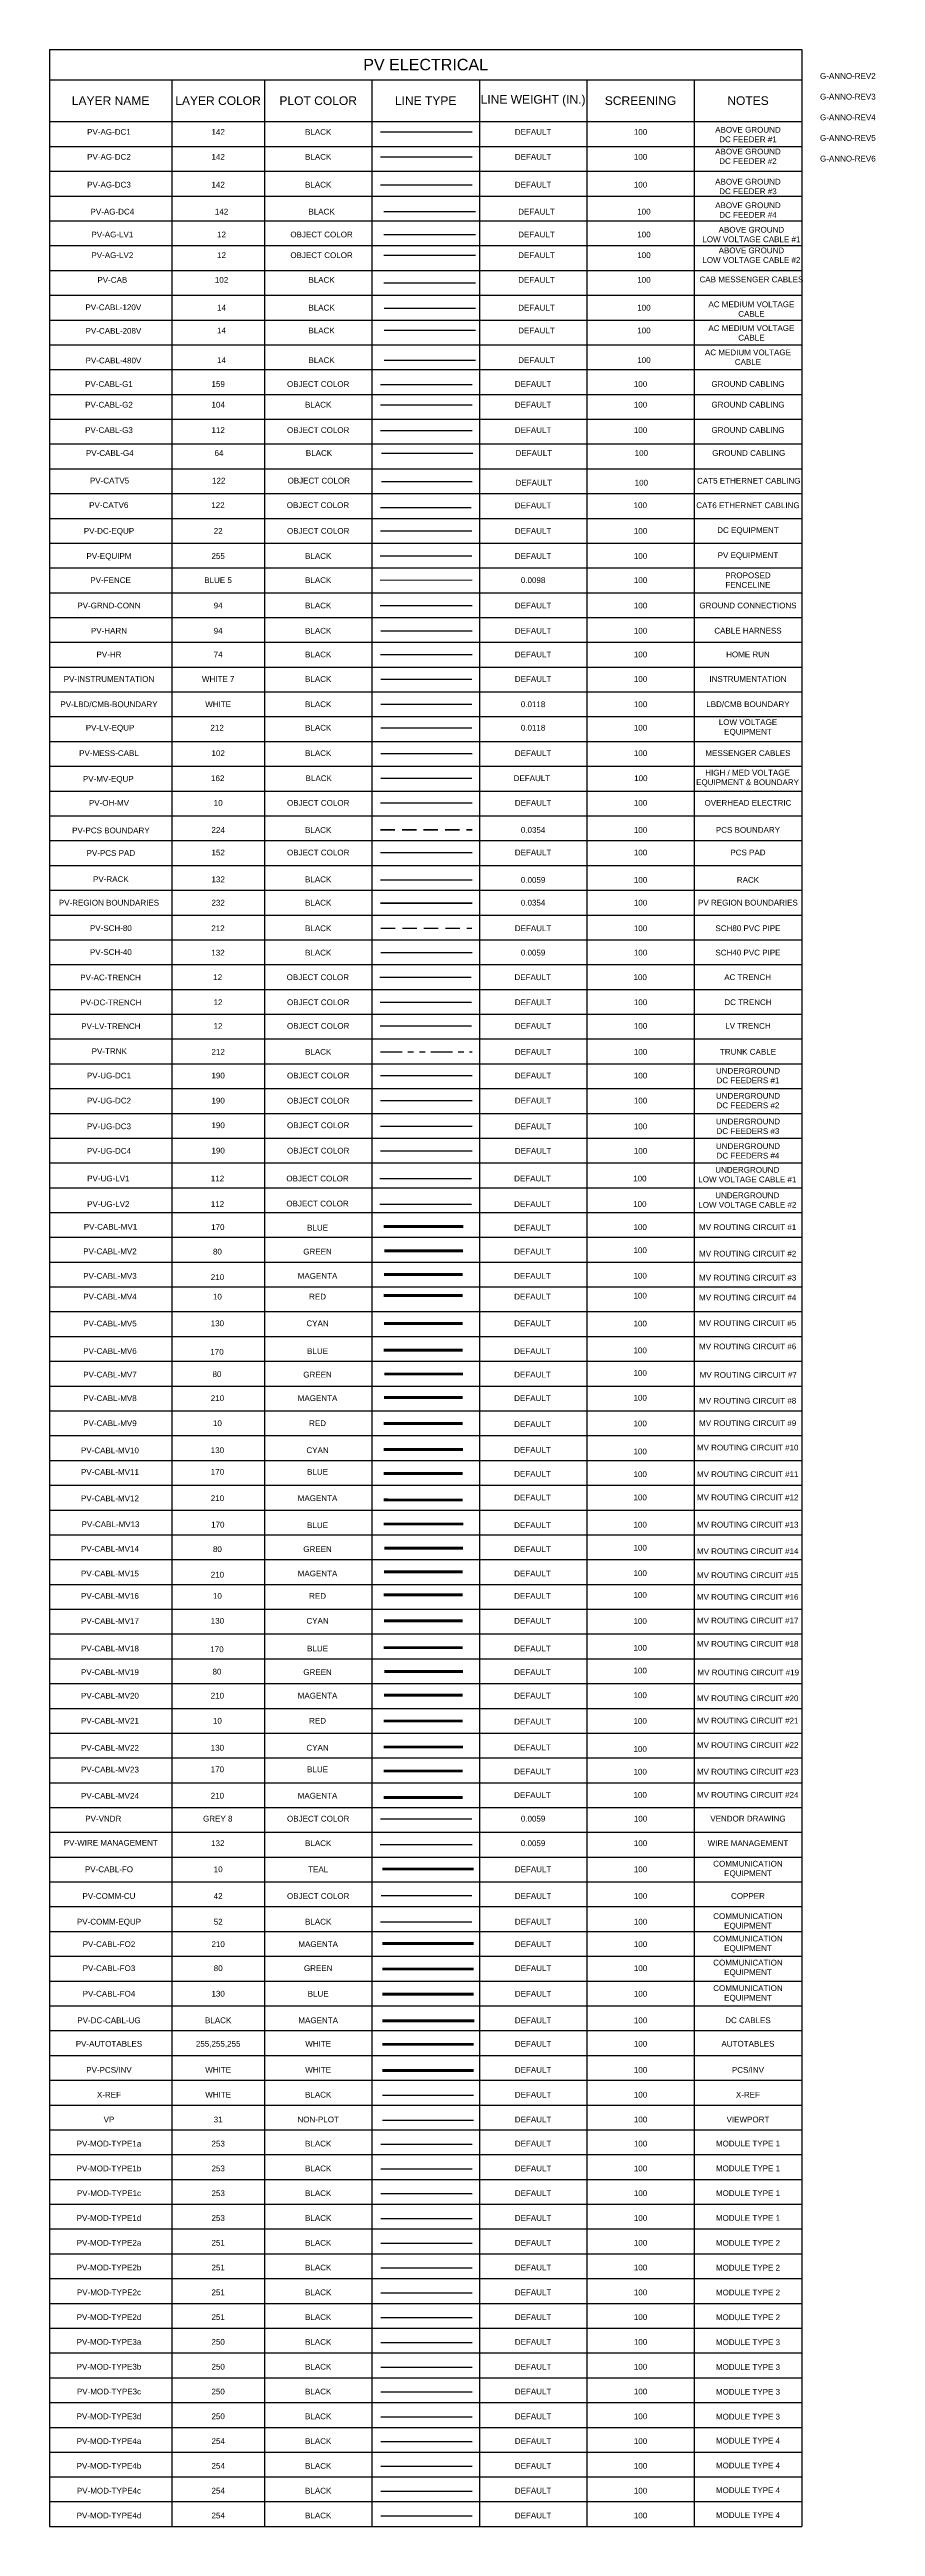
# Model space of a CAD drawing. Header units: feet. Extents: x -17.9 to 40.4, y -48.4 to 20.4.
# Drawn here: x -17.9 to -3.51, y -48.42 to -5.27 of the extents above; entities that cross this region are included whole.
import ezdxf
from ezdxf.enums import TextEntityAlignment as Align
from ezdxf.lldxf.tags import DXFTag

# ---------------------------------------------------------------- set-up
doc = ezdxf.new("R2010")
doc.units = ezdxf.units.FT
doc.header["$MEASUREMENT"] = 0
for name, pattern in [('DASHED2', [0.375, 0.25, -0.125]), ('HIDDEN', [0.375, 0.25, -0.125]), ('PHANTOM2', [1.25, 0.625, -0.125, 0.125, -0.125, 0.125, -0.125]), ('PHANTOM4', [0.6875, 0.3125, 0.0625, -0.0625, 0.0625, -0.0625, 0.0625, -0.0625])]:
    doc.linetypes.add(name, pattern=pattern)
for name, color, linetype in [('G-ANNO-REV2', 2, 'Continuous'), ('G-ANNO-REV3', 2, 'Continuous'), ('G-ANNO-REV4', 2, 'Continuous'), ('G-ANNO-REV5', 2, 'Continuous'), ('G-ANNO-REV6', 2, 'Continuous'), ('PV-AC-TRENCH', 12, 'ACTR'), ('PV-AG-DC1', 142, 'DC1'), ('PV-AG-DC2', 142, 'AGDC2'), ('PV-AG-DC3', 142, 'AGDC3'), ('PV-AG-DC4', 142, 'AGDC4'), ('PV-AG-LV1', 12, 'AGLV1'), ('PV-AG-LV2', 12, 'AGLV2'), ('PV-AUTOTABLES', 7, 'Continuous'), ('PV-CAB', 102, 'CAB'), ('PV-CABL-120V', 14, '120V'), ('PV-CABL-208V', 14, '208V'), ('PV-CABL-480V', 14, '480V'), ('PV-CABL-FO', 130, 'FIBER'), ('PV-CABL-FO2', 210, 'FO ROUTING #2'), ('PV-CABL-FO3', 80, 'FO ROUTING #3'), ('PV-CABL-FO4', 170, 'FO ROUTING #4'), ('PV-CABL-G1', 159, 'G1'), ('PV-CABL-G2', 104, 'G2'), ('PV-CABL-G3', 112, 'G3'), ('PV-CABL-G4', 64, 'G4'), ('PV-CABL-MV1', 170, 'MV ROUTING #1'), ('PV-CABL-MV10', 130, 'MV ROUTING #10'), ('PV-CABL-MV11', 170, 'MV ROUTING #11'), ('PV-CABL-MV12', 210, 'MV ROUTING #12'), ('PV-CABL-MV13', 170, 'MV ROUTING #13'), ('PV-CABL-MV14', 80, 'MV ROUTING #14'), ('PV-CABL-MV15', 210, 'MV ROUTING #15'), ('PV-CABL-MV16', 10, 'MV ROUTING #16'), ('PV-CABL-MV17', 130, 'MV ROUTING #17'), ('PV-CABL-MV18', 170, 'MV ROUTING #18'), ('PV-CABL-MV19', 80, 'MV ROUTING #19'), ('PV-CABL-MV2', 80, 'MV ROUTING #2'), ('PV-CABL-MV20', 210, 'MV ROUTING #20'), ('PV-CABL-MV21', 10, 'MV ROUTING #21'), ('PV-CABL-MV22', 130, 'MV ROUTING #22'), ('PV-CABL-MV23', 170, 'MV ROUTING #23'), ('PV-CABL-MV24', 210, 'MV ROUTING #24'), ('PV-CABL-MV3', 210, 'MV ROUTING #3'), ('PV-CABL-MV4', 10, 'MV ROUTING #4'), ('PV-CABL-MV5', 130, 'MV ROUTING #5'), ('PV-CABL-MV6', 170, 'MV ROUTING #6'), ('PV-CABL-MV7', 80, 'MV ROUTING #7'), ('PV-CABL-MV8', 210, 'MV ROUTING #8'), ('PV-CABL-MV9', 10, 'MV ROUTING #9'), ('PV-CATV5', 122, 'CATV5'), ('PV-CATV6', 122, 'CATV6'), ('PV-COMM-CU', 42, 'DASHED2'), ('PV-COMM-EQUIP', 52, 'COMMUNICATION'), ('PV-DC-CABL-UG', 6, 'DC ROUTING'), ('PV-DC-EQUP', 22, 'Continuous'), ('PV-DC-TRENCH', 12, 'DCTR'), ('PV-EQUIPM', 255, 'Continuous'), ('PV-GRND-CONN', 94, 'Continuous'), ('PV-HARN', 94, 'Continuous'), ('PV-HR', 74, 'Continuous'), ('PV-INSTRUMENTATION', 7, 'Continuous'), ('PV-INV-PCS', 7, 'Continuous'), ('PV-LBDCMB-BOUNDARY', 7, 'Continuous'), ('PV-LV-EQUP', 212, 'Continuous'), ('PV-LV-TRENCH', 12, 'LVTR'), ('PV-MESS-CABL', 102, 'MESSENGER'), ('PV-MOD-TYP1a', 253, 'Continuous'), ('PV-MOD-TYP1b', 253, 'Continuous'), ('PV-MOD-TYP1c', 253, 'Continuous'), ('PV-MOD-TYP1d', 253, 'Continuous'), ('PV-MOD-TYP2a', 251, 'Continuous'), ('PV-MOD-TYP2b', 251, 'Continuous'), ('PV-MOD-TYP2c', 251, 'Continuous'), ('PV-MOD-TYP2d', 251, 'Continuous'), ('PV-MOD-TYP3a', 250, 'Continuous'), ('PV-MOD-TYP3b', 250, 'Continuous'), ('PV-MOD-TYP3c', 250, 'Continuous'), ('PV-MOD-TYP3d', 250, 'Continuous'), ('PV-MOD-TYP4a', 254, 'Continuous'), ('PV-MOD-TYP4b', 254, 'Continuous'), ('PV-MOD-TYP4c', 254, 'Continuous'), ('PV-MOD-TYP4d', 254, 'Continuous'), ('PV-MV-EQUIP', 162, 'Continuous'), ('PV-OH-MV', 10, 'OVERHEAD'), ('PV-PCS-PAD', 152, 'Continuous'), ('PV-RACK', 132, 'Continuous'), ('PV-SCH-40', 132, 'Continuous'), ('PV-SCH80', 212, 'HIDDEN'), ('PV-TRNK', 212, 'PHANTOM4'), ('PV-UG-DC1', 190, 'UGDC1'), ('PV-UG-DC2', 190, 'UGDC2'), ('PV-UG-DC3', 190, 'UGDC3'), ('PV-UG-DC4', 190, 'UGDC4'), ('PV-UG-LV1', 122, 'UGLV1'), ('PV-UG-LV2', 122, 'UGLV2'), ('PV-VNDR', 8, 'Continuous'), ('PV-WIRE MANAGEMENT', 132, 'Continuous'), ('X-REF', 7, 'Continuous')]:
    doc.layers.add(name, color=color, linetype=linetype)
for name, color, linetype, lineweight in [('PV-FENCE', 5, 'FENCELINE1', 20), ('PV-PCS BOUNDARY', 224, 'DASHED2', 90), ('PV-REGION BOUNDARIES', 232, 'Continuous', 90)]:
    doc.layers.add(name, color=color, linetype=linetype, lineweight=lineweight)
doc.layers.add('VP', color=31, linetype='Continuous', plot=False)
doc.styles.add('NEI-A', font='arial.ttf')
doc.styles.get("Standard").update_dxf_attribs({"font": 'arial.ttf', "width": 0.8})
tags = doc.linetypes.add('120V', pattern='A,0.176989,-0.050727,["120V",NEI-A,S=0.1,R=0,X=0,Y=-0.05],-0.379482,0.176989', length=0.784187).pattern_tags.tags
tags[6] = DXFTag(74, 10)
tags = doc.linetypes.add('208V', pattern='A,0.176989,-0.050727,["208V",NEI-A,S=0.1,R=0,X=0,Y=-0.05],-0.379482,0.176989', length=0.784187).pattern_tags.tags
tags[6] = DXFTag(74, 10)
tags = doc.linetypes.add('480V', pattern='A,0.176989,-0.050727,["480V",NEI-A,S=0.1,R=0,X=0,Y=-0.05],-0.379482,0.176989', length=0.784187).pattern_tags.tags
tags[6] = DXFTag(74, 10)
tags = doc.linetypes.add('ACTR', pattern='A,0.176989,-0.00441,["AC TR",NEI-A,S=0.1,R=0,X=0,Y=-0.05],-0.425798,0.176989', length=0.784186).pattern_tags.tags
tags[6] = DXFTag(74, 10)
tags = doc.linetypes.add('AGDC2', pattern='A,0.176989,-0.035266,["DC2",NEI-A,S=0.1,R=0,X=0,Y=-0.05],-0.314734,0.176989', length=0.703978).pattern_tags.tags
tags[6] = DXFTag(74, 10)
tags = doc.linetypes.add('AGDC3', pattern='A,0.176989,-0.035266,["DC3",NEI-A,S=0.1,R=0,X=0,Y=-0.05],-0.314734,0.176989', length=0.703978).pattern_tags.tags
tags[6] = DXFTag(74, 10)
tags = doc.linetypes.add('AGDC4', pattern='A,0.176989,-0.035266,["DC4",NEI-A,S=0.1,R=0,X=0,Y=-0.05],-0.314734,0.176989', length=0.703978).pattern_tags.tags
tags[6] = DXFTag(74, 10)
tags = doc.linetypes.add('AGLV1', pattern='A,0.176989,-0.050716,["LV1",NEI-A,S=0.1,R=0,X=0,Y=-0.05],-0.299284,0.176989', length=0.703978).pattern_tags.tags
tags[6] = DXFTag(74, 10)
tags = doc.linetypes.add('AGLV2', pattern='A,0.176989,-0.050716,["LV2",NEI-A,S=0.1,R=0,X=0,Y=-0.05],-0.299284,0.176989', length=0.703978).pattern_tags.tags
tags[6] = DXFTag(74, 10)
tags = doc.linetypes.add('CAB', pattern='A,0.176989,-0.031378,["CAB",NEI-A,S=0.1,R=0,X=0,Y=-0.05],-0.318622,0.176989', length=0.703978).pattern_tags.tags
tags[6] = DXFTag(74, 10)
tags = doc.linetypes.add('CATV5', pattern='A,0.18216,-0.054518,["CATV5",NEI-A,S=0.1,R=0,X=0,Y=-0.05],-0.505136,0.176989', length=0.918803).pattern_tags.tags
tags[6] = DXFTag(74, 10)
tags = doc.linetypes.add('CATV6', pattern='A,0.18216,-0.054518,["CATV6",NEI-A,S=0.1,R=0,X=0,Y=-0.05],-0.505136,0.176989', length=0.918803).pattern_tags.tags
tags[6] = DXFTag(74, 10)
tags = doc.linetypes.add('COMMS', pattern='A,0,-2.4e-05,0.176985,-0.034911,["COMMS",NEI-A,S=0.1,R=0.359014,X=0,Y=-0.049632],-0.572284,0.176985,-4e-06', length=0.961193).pattern_tags.tags
tags[10] = DXFTag(74, 10)
doc.linetypes.add('COMMUNICATION', pattern='A,0.45,-0.25,["COM",Standard,S=0.1,R=0,X=-0.15,Y=-0.05],-0.3', length=1)
tags = doc.linetypes.add('DC ROUTING', pattern='A,1,-0.25,0,0.1,-0.25,["DC",NEI-A,S=0.5,R=0,X=0,Y=-0.2],-1.99', length=3.59).pattern_tags.tags
tags[12] = DXFTag(74, 10)
tags = doc.linetypes.add('DC1', pattern='A,0.176989,-0.035266,["DC1",NEI-A,S=0.1,R=0,X=0,Y=-0.05],-0.314734,0.176989', length=0.703978).pattern_tags.tags
tags[6] = DXFTag(74, 10)
tags = doc.linetypes.add('DCTR', pattern='A,0.176989,-0.000454,["DC TR",NEI-A,S=0.1,R=0,X=0,Y=-0.05],-0.429755,0.176989', length=0.784187).pattern_tags.tags
tags[6] = DXFTag(74, 10)
doc.linetypes.add('FENCELINE1', pattern='A,0.25,-0.1,[133,ltypeshp.shx,S=0.1,R=0,X=-0.1,Y=0],-0.1,1', length=1.45)
tags = doc.linetypes.add('FIBER', pattern='A,0.376989,-0.053001,["FO",NEI-A,S=0.1,R=0,X=0,Y=-0.05],-0.246999,0.376989', length=1.053978).pattern_tags.tags
tags[6] = DXFTag(74, 10)
tags = doc.linetypes.add('FO ROUTING #2', pattern='A,1,-0.25,0,0.1,-0.25,["FO2",NEI-A,S=0.5,R=0,X=0,Y=-0.2],-1.99', length=3.59).pattern_tags.tags
tags[12] = DXFTag(74, 10)
tags = doc.linetypes.add('FO ROUTING #3', pattern='A,1,-0.25,0,0.1,-0.25,["FO3",NEI-A,S=0.5,R=0,X=0,Y=-0.2],-1.99', length=3.59).pattern_tags.tags
tags[12] = DXFTag(74, 10)
tags = doc.linetypes.add('FO ROUTING #4', pattern='A,1,-0.25,0,0.1,-0.25,["FO4",NEI-A,S=0.5,R=0,X=0,Y=-0.2],-1.99', length=3.59).pattern_tags.tags
tags[12] = DXFTag(74, 10)
tags = doc.linetypes.add('G1', pattern='A,0.176989,-0.056821,["G1",NEI-A,S=0.1,R=0,X=0,Y=-0.05],-0.243179,0.176989', length=0.653978).pattern_tags.tags
tags[6] = DXFTag(74, 10)
tags = doc.linetypes.add('G2', pattern='A,0.176989,-0.056821,["G2",NEI-A,S=0.1,R=0,X=0,Y=-0.05],-0.243179,0.176989', length=0.653978).pattern_tags.tags
tags[6] = DXFTag(74, 10)
tags = doc.linetypes.add('G3', pattern='A,0.176989,-0.056821,["G3",NEI-A,S=0.1,R=0,X=0,Y=-0.05],-0.243179,0.176989', length=0.653978).pattern_tags.tags
tags[6] = DXFTag(74, 10)
tags = doc.linetypes.add('G4', pattern='A,0.176989,-0.056821,["G4",NEI-A,S=0.1,R=0,X=0,Y=-0.05],-0.243179,0.176989', length=0.653978).pattern_tags.tags
tags[6] = DXFTag(74, 10)
tags = doc.linetypes.add('LVTR', pattern='A,0.176989,-0.015904,["LV TR",NEI-A,S=0.1,R=0,X=0,Y=-0.05],-0.414304,0.176989', length=0.784186).pattern_tags.tags
tags[6] = DXFTag(74, 10)
tags = doc.linetypes.add('MESSENGER', pattern='A,0.176989,-0.031547,["MESS",NEI-A,S=0.1,R=0,X=0,Y=-0.05],-0.429956,0.176989', length=0.815481).pattern_tags.tags
tags[6] = DXFTag(74, 10)
tags = doc.linetypes.add('MV ROUTING #1', pattern='A,1,-0.25,0,0.1,-0.25,["MV1",NEI-A,S=0.5,R=0,X=0,Y=-0.2],-1.99', length=3.59).pattern_tags.tags
tags[12] = DXFTag(74, 10)
tags = doc.linetypes.add('MV ROUTING #10', pattern='A,1,-0.25,0,0.1,-0.25,["MV10",NEI-A,S=0.5,R=0,X=0,Y=-0.2],-1.99', length=3.59).pattern_tags.tags
tags[12] = DXFTag(74, 10)
tags = doc.linetypes.add('MV ROUTING #11', pattern='A,1,-0.25,0,0.1,-0.25,["MV11",NEI-A,S=0.5,R=0,X=0,Y=-0.2],-1.99', length=3.59).pattern_tags.tags
tags[12] = DXFTag(74, 10)
tags = doc.linetypes.add('MV ROUTING #12', pattern='A,1,-0.25,0,0.1,-0.25,["MV12",NEI-A,S=0.5,R=0,X=0,Y=-0.2],-1.99', length=3.59).pattern_tags.tags
tags[12] = DXFTag(74, 10)
tags = doc.linetypes.add('MV ROUTING #13', pattern='A,1,-0.25,0,0.1,-0.25,["MV13",NEI-A,S=0.5,R=0,X=0,Y=-0.2],-1.99', length=3.59).pattern_tags.tags
tags[12] = DXFTag(74, 10)
tags = doc.linetypes.add('MV ROUTING #14', pattern='A,1,-0.25,0,0.1,-0.25,["MV14",NEI-A,S=0.5,R=0,X=0,Y=-0.2],-1.99', length=3.59).pattern_tags.tags
tags[12] = DXFTag(74, 10)
tags = doc.linetypes.add('MV ROUTING #15', pattern='A,1,-0.25,0,0.1,-0.25,["MV15",NEI-A,S=0.5,R=0,X=0,Y=-0.2],-1.99', length=3.59).pattern_tags.tags
tags[12] = DXFTag(74, 10)
tags = doc.linetypes.add('MV ROUTING #16', pattern='A,1,-0.25,0,0.1,-0.25,["MV16",NEI-A,S=0.5,R=0,X=0,Y=-0.2],-1.99', length=3.59).pattern_tags.tags
tags[12] = DXFTag(74, 10)
tags = doc.linetypes.add('MV ROUTING #17', pattern='A,1,-0.25,0,0.1,-0.25,["MV17",NEI-A,S=0.5,R=0,X=0,Y=-0.2],-1.99', length=3.59).pattern_tags.tags
tags[12] = DXFTag(74, 10)
tags = doc.linetypes.add('MV ROUTING #18', pattern='A,1,-0.25,0,0.1,-0.25,["MV18",NEI-A,S=0.5,R=0,X=0,Y=-0.2],-1.99', length=3.59).pattern_tags.tags
tags[12] = DXFTag(74, 10)
tags = doc.linetypes.add('MV ROUTING #19', pattern='A,1,-0.25,0,0.1,-0.25,["MV19",NEI-A,S=0.5,R=0,X=0,Y=-0.2],-1.99', length=3.59).pattern_tags.tags
tags[12] = DXFTag(74, 10)
tags = doc.linetypes.add('MV ROUTING #2', pattern='A,1,-0.25,0,0.1,-0.25,["MV2",NEI-A,S=0.5,R=0,X=0,Y=-0.2],-1.99', length=3.59).pattern_tags.tags
tags[12] = DXFTag(74, 10)
tags = doc.linetypes.add('MV ROUTING #20', pattern='A,1,-0.25,0,0.1,-0.25,["MV20",NEI-A,S=0.5,R=0,X=0,Y=-0.2],-1.99', length=3.59).pattern_tags.tags
tags[12] = DXFTag(74, 10)
tags = doc.linetypes.add('MV ROUTING #21', pattern='A,1,-0.25,0,0.1,-0.25,["MV21",NEI-A,S=0.5,R=0,X=0,Y=-0.2],-1.99', length=3.59).pattern_tags.tags
tags[12] = DXFTag(74, 10)
tags = doc.linetypes.add('MV ROUTING #22', pattern='A,1,-0.25,0,0.1,-0.25,["MV22",NEI-A,S=0.5,R=0,X=0,Y=-0.2],-1.99', length=3.59).pattern_tags.tags
tags[12] = DXFTag(74, 10)
tags = doc.linetypes.add('MV ROUTING #23', pattern='A,1,-0.25,0,0.1,-0.25,["MV23",NEI-A,S=0.5,R=0,X=0,Y=-0.2],-1.99', length=3.59).pattern_tags.tags
tags[12] = DXFTag(74, 10)
tags = doc.linetypes.add('MV ROUTING #24', pattern='A,1,-0.25,0,0.1,-0.25,["MV24",NEI-A,S=0.5,R=0,X=0,Y=-0.2],-1.99', length=3.59).pattern_tags.tags
tags[12] = DXFTag(74, 10)
tags = doc.linetypes.add('MV ROUTING #3', pattern='A,1,-0.25,0,0.1,-0.25,["MV3",NEI-A,S=0.5,R=0,X=0,Y=-0.2],-1.5', length=3.1).pattern_tags.tags
tags[12] = DXFTag(74, 10)
tags = doc.linetypes.add('MV ROUTING #4', pattern='A,1,-0.25,0,0.1,-0.25,["MV4",NEI-A,S=0.5,R=0,X=0,Y=-0.2],-1.5', length=3.1).pattern_tags.tags
tags[12] = DXFTag(74, 10)
tags = doc.linetypes.add('MV ROUTING #5', pattern='A,1,-0.25,0,0.1,-0.25,["MV5",NEI-A,S=0.5,R=0,X=0,Y=-0.2],-1.5', length=3.1).pattern_tags.tags
tags[12] = DXFTag(74, 10)
tags = doc.linetypes.add('MV ROUTING #6', pattern='A,1,-0.25,0,0.1,-0.25,["MV6",NEI-A,S=0.5,R=0,X=0,Y=-0.2],-1.5', length=3.1).pattern_tags.tags
tags[12] = DXFTag(74, 10)
tags = doc.linetypes.add('MV ROUTING #7', pattern='A,1,-0.25,0,0.1,-0.25,["MV7",NEI-A,S=0.5,R=0,X=0,Y=-0.2],-1.5', length=3.1).pattern_tags.tags
tags[12] = DXFTag(74, 10)
tags = doc.linetypes.add('MV ROUTING #8', pattern='A,1,-0.25,0,0.1,-0.25,["MV8",NEI-A,S=0.5,R=0,X=0,Y=-0.2],-1.5', length=3.1).pattern_tags.tags
tags[12] = DXFTag(74, 10)
tags = doc.linetypes.add('MV ROUTING #9', pattern='A,1,-0.25,0,0.1,-0.25,["MV9",NEI-A,S=0.5,R=0,X=0,Y=-0.2],-1.5', length=3.1).pattern_tags.tags
tags[12] = DXFTag(74, 10)
tags = doc.linetypes.add('OVERHEAD', pattern='A,0.226989,-0.048636,["OHE",NEI-A,S=0.1,R=0,X=0,Y=-0.05],-0.351364,0.226989', length=0.853978).pattern_tags.tags
tags[6] = DXFTag(74, 10)
tags = doc.linetypes.add('UGDC1', pattern='A,0.176989,-0.035266,["DC1",NEI-A,S=0.1,R=0,X=0,Y=-0.05],-0.314734,0.176989', length=0.703978).pattern_tags.tags
tags[6] = DXFTag(74, 10)
tags = doc.linetypes.add('UGDC2', pattern='A,0.176989,-0.035266,["DC2",NEI-A,S=0.1,R=0,X=0,Y=-0.05],-0.314734,0.176989', length=0.703978).pattern_tags.tags
tags[6] = DXFTag(74, 10)
tags = doc.linetypes.add('UGDC3', pattern='A,0.176989,-0.035266,["DC3",NEI-A,S=0.1,R=0,X=0,Y=-0.05],-0.314734,0.176989', length=0.703978).pattern_tags.tags
tags[6] = DXFTag(74, 10)
tags = doc.linetypes.add('UGDC4', pattern='A,0.176989,-0.035266,["DC4",NEI-A,S=0.1,R=0,X=0,Y=-0.05],-0.314734,0.176989', length=0.703978).pattern_tags.tags
tags[6] = DXFTag(74, 10)
tags = doc.linetypes.add('UGLV1', pattern='A,0.176989,-0.050716,["LV1",NEI-A,S=0.1,R=0,X=0,Y=-0.05],-0.299284,0.176989', length=0.703978).pattern_tags.tags
tags[6] = DXFTag(74, 10)
tags = doc.linetypes.add('UGLV2', pattern='A,0.176989,-0.050716,["LV2",NEI-A,S=0.1,R=0,X=0,Y=-0.05],-0.299284,0.176989', length=0.703978).pattern_tags.tags
tags[6] = DXFTag(74, 10)

# ---------------------------------------------------------------- blocks, each defined once
blk = doc.blocks.new('*T1')
at = {"color": 0, "linetype": 'ByBlock', "lineweight": -2, "transparency": 16777216}
for p, q in [((0, 0), (13.101, 0)), ((0, 0), (0, -43.152)), ((13.101, 0), (13.101, -43.152)), ((0, -0.525), (13.101, -0.525)), ((2.127, -0.525), (2.127, -43.152)), ((3.743, -0.525), (3.743, -43.152)), ((5.615, -0.525), (5.615, -43.152)), ((7.486, -0.525), (7.486, -43.152)), ((9.358, -0.525), (9.358, -43.152)), ((11.23, -0.525), (11.23, -43.152)), ((0, -1.256), (13.101, -1.256)), ((0, -1.688), (13.101, -1.688)), ((0, -2.12), (13.101, -2.12)), ((0, -2.552), (13.101, -2.552)), ((0, -2.984), (13.101, -2.984)), ((0, -3.416), (13.101, -3.416)), ((0, -3.848), (13.101, -3.848)), ((0, -4.28), (13.101, -4.28)), ((0, -4.712), (13.101, -4.712)), ((0, -5.144), (13.101, -5.144)), ((0, -5.575), (13.101, -5.575)), ((0, -6.007), (13.101, -6.007)), ((0, -6.439), (13.101, -6.439)), ((0, -6.871), (13.101, -6.871)), ((0, -7.303), (13.101, -7.303)), ((0, -7.735), (13.101, -7.735)), ((0, -8.167), (13.101, -8.167)), ((0, -8.599), (13.101, -8.599)), ((0, -9.031), (13.101, -9.031)), ((0, -9.463), (13.101, -9.463)), ((0, -9.895), (13.101, -9.895)), ((0, -10.327), (13.101, -10.327)), ((0, -10.758), (13.101, -10.758)), ((0, -11.19), (13.101, -11.19)), ((0, -11.622), (13.101, -11.622)), ((0, -12.054), (13.101, -12.054)), ((0, -12.486), (13.101, -12.486)), ((0, -12.918), (13.101, -12.918)), ((0, -13.35), (13.101, -13.35)), ((0, -13.782), (13.101, -13.782)), ((0, -14.214), (13.101, -14.214)), ((0, -14.646), (13.101, -14.646)), ((0, -15.078), (13.101, -15.078)), ((0, -15.51), (13.101, -15.51)), ((0, -15.941), (13.101, -15.941)), ((0, -16.373), (13.101, -16.373)), ((0, -16.805), (13.101, -16.805)), ((0, -17.237), (13.101, -17.237)), ((0, -17.669), (13.101, -17.669)), ((0, -18.101), (13.101, -18.101)), ((0, -18.533), (13.101, -18.533)), ((0, -18.965), (13.101, -18.965)), ((0, -19.397), (13.101, -19.397)), ((0, -19.829), (13.101, -19.829)), ((0, -20.261), (13.101, -20.261)), ((0, -20.693), (13.101, -20.693)), ((0, -21.125), (13.101, -21.125)), ((0, -21.556), (13.101, -21.556)), ((0, -21.988), (13.101, -21.988)), ((0, -22.42), (13.101, -22.42)), ((0, -22.852), (13.101, -22.852)), ((0, -23.284), (13.101, -23.284)), ((0, -23.716), (13.101, -23.716)), ((0, -24.148), (13.101, -24.148)), ((0, -24.58), (13.101, -24.58)), ((0, -25.012), (13.101, -25.012)), ((0, -25.444), (13.101, -25.444)), ((0, -25.876), (13.101, -25.876)), ((0, -26.308), (13.101, -26.308)), ((0, -26.739), (13.101, -26.739)), ((0, -27.171), (13.101, -27.171)), ((0, -27.603), (13.101, -27.603)), ((0, -28.035), (13.101, -28.035)), ((0, -28.467), (13.101, -28.467)), ((0, -28.899), (13.101, -28.899)), ((0, -29.331), (13.101, -29.331)), ((0, -29.763), (13.101, -29.763)), ((0, -30.195), (13.101, -30.195)), ((0, -30.627), (13.101, -30.627)), ((0, -31.059), (13.101, -31.059)), ((0, -31.491), (13.101, -31.491)), ((0, -31.923), (13.101, -31.923)), ((0, -32.354), (13.101, -32.354)), ((0, -32.786), (13.101, -32.786)), ((0, -33.218), (13.101, -33.218)), ((0, -33.65), (13.101, -33.65)), ((0, -34.082), (13.101, -34.082)), ((0, -34.514), (13.101, -34.514)), ((0, -34.946), (13.101, -34.946)), ((0, -35.378), (13.101, -35.378)), ((0, -35.81), (13.101, -35.81)), ((0, -36.242), (13.101, -36.242)), ((0, -36.674), (13.101, -36.674)), ((0, -37.106), (13.101, -37.106)), ((0, -37.537), (13.101, -37.537)), ((0, -37.969), (13.101, -37.969)), ((0, -38.401), (13.101, -38.401)), ((0, -38.833), (13.101, -38.833)), ((0, -39.265), (13.101, -39.265)), ((0, -39.697), (13.101, -39.697)), ((0, -40.129), (13.101, -40.129)), ((0, -40.561), (13.101, -40.561)), ((0, -40.993), (13.101, -40.993)), ((0, -41.425), (13.101, -41.425)), ((0, -41.857), (13.101, -41.857)), ((0, -42.289), (13.101, -42.289)), ((0, -42.72), (13.101, -42.72)), ((0, -43.152), (13.101, -43.152))]:
    blk.add_line(p, q, dxfattribs=at)
at = {"color": 0, "transparency": 16777216, "attachment_point": 5, "style": 'NEI-A'}
for s, insert, char_height, width in [('PV ELECTRICAL', (6.551, -0.263), 0.2, 12.98132), ('LAYER NAME', (1.063, -0.891), 0.15, 2.00687), ('LAYER COLOR', (2.935, -0.891), 0.15, 1.49637), ('PLOT COLOR', (4.679, -0.891), 0.15, 1.75162), ('LINE TYPE', (6.551, -0.891), 0.15, 1.75162), ('LINE WEIGHT (IN.)', (8.422, -0.891), 0.15, 1.75162), ('SCREENING', (10.294, -0.891), 0.15, 1.75162), ('NOTES', (12.166, -0.891), 0.15, 1.75162)]:
    blk.add_mtext(s, dxfattribs=dict(at, insert=insert, char_height=char_height, width=width))

msp = doc.modelspace()

# ---------------------------------------------------------------- linework, layer by layer
at = {"layer": 'PV-AC-TRENCH'}
msp.add_line((-12.141, -21.429), (-10.553, -21.429), dxfattribs=at)
at = {"layer": 'PV-AG-DC1'}
msp.add_lwpolyline([(-12.129, -6.702), (-10.532, -6.702)], dxfattribs=at)
at = {"layer": 'PV-AG-DC2'}
msp.add_lwpolyline([(-12.129, -7.136), (-10.532, -7.136)], dxfattribs=at)
at = {"layer": 'PV-AG-DC3'}
msp.add_lwpolyline([(-12.129, -7.621), (-10.532, -7.621)], dxfattribs=at)
msp.add_lwpolyline([(-12.129, -7.621), (-10.532, -7.621)], dxfattribs=at)
at = {"layer": 'PV-AG-DC4'}
msp.add_lwpolyline([(-12.07, -8.091), (-10.473, -8.091)], dxfattribs=at)
at = {"layer": 'PV-AG-LV1'}
msp.add_lwpolyline([(-12.07, -8.489), (-10.473, -8.489)], dxfattribs=at)
at = {"layer": 'PV-AG-LV2'}
msp.add_lwpolyline([(-12.07, -8.849), (-10.473, -8.849)], dxfattribs=at)
at = {"layer": 'PV-AUTOTABLES', "const_width": 0.05}
msp.add_lwpolyline([(-12.098, -40.019), (-10.508, -40.019)], dxfattribs=at)
at = {"layer": 'PV-CAB'}
msp.add_lwpolyline([(-12.072, -9.331), (-10.478, -9.331)], dxfattribs=at)
at = {"layer": 'PV-CABL-120V'}
msp.add_lwpolyline([(-12.069, -9.774), (-10.476, -9.774)], dxfattribs=at)
at = {"layer": 'PV-CABL-208V'}
msp.add_lwpolyline([(-12.069, -10.155), (-10.476, -10.155)], dxfattribs=at)
at = {"layer": 'PV-CABL-480V'}
msp.add_lwpolyline([(-12.069, -10.677), (-10.476, -10.677)], dxfattribs=at)
at = {"layer": 'PV-CABL-FO', "const_width": 0.05}
msp.add_lwpolyline([(-12.098, -36.964), (-10.508, -36.964)], dxfattribs=at)
at = {"layer": 'PV-CABL-FO2', "ltscale": 0.2, "const_width": 0.05}
msp.add_lwpolyline([(-12.098, -38.264), (-10.508, -38.264)], dxfattribs=at)
at = {"layer": 'PV-CABL-FO3', "ltscale": 0.2, "const_width": 0.05}
msp.add_lwpolyline([(-12.098, -38.706), (-10.508, -38.706)], dxfattribs=at)
at = {"layer": 'PV-CABL-FO4', "ltscale": 0.2, "const_width": 0.05}
msp.add_lwpolyline([(-12.098, -39.147), (-10.508, -39.147)], dxfattribs=at)
at = {"layer": 'PV-CABL-G1', "linetype": 'G1'}
msp.add_lwpolyline([(-12.129, -11.104), (-10.535, -11.104)], dxfattribs=at)
at = {"layer": 'PV-CABL-G2', "linetype": 'G2'}
msp.add_lwpolyline([(-12.128, -11.454), (-10.535, -11.454)], dxfattribs=at)
at = {"layer": 'PV-CABL-G3'}
msp.add_lwpolyline([(-12.129, -11.906), (-10.535, -11.906)], dxfattribs=at)
at = {"layer": 'PV-CABL-G4', "linetype": 'G4'}
msp.add_lwpolyline([(-12.114, -12.296), (-10.521, -12.296)], dxfattribs=at)
at = {"layer": 'PV-CABL-MV1', "ltscale": 0.2, "const_width": 0.05, "flags": 128}
msp.add_lwpolyline([(-12.073, -25.772), (-10.69, -25.772)], dxfattribs=at)
at = {"layer": 'PV-CABL-MV10', "ltscale": 0.2, "const_width": 0.05, "flags": 128}
msp.add_lwpolyline([(-12.073, -29.656), (-10.695, -29.657)], dxfattribs=at)
at = {"layer": 'PV-CABL-MV11', "ltscale": 0.2, "const_width": 0.05, "flags": 128}
msp.add_lwpolyline([(-12.073, -30.074), (-10.7, -30.074)], dxfattribs=at)
at = {"layer": 'PV-CABL-MV12', "ltscale": 0.2, "const_width": 0.05, "flags": 128}
msp.add_lwpolyline([(-12.073, -30.535), (-10.7, -30.536)], dxfattribs=at)
at = {"layer": 'PV-CABL-MV13', "ltscale": 0.2, "const_width": 0.05, "flags": 128}
msp.add_lwpolyline([(-12.073, -30.955), (-10.69, -30.955)], dxfattribs=at)
at = {"layer": 'PV-CABL-MV14', "ltscale": 0.2, "const_width": 0.05, "flags": 128}
msp.add_lwpolyline([(-12.066, -31.377), (-10.693, -31.377)], dxfattribs=at)
at = {"layer": 'PV-CABL-MV15', "ltscale": 0.2, "const_width": 0.05, "flags": 128}
msp.add_lwpolyline([(-12.07, -31.789), (-10.697, -31.789)], dxfattribs=at)
at = {"layer": 'PV-CABL-MV16', "ltscale": 0.2, "const_width": 0.05, "flags": 128}
msp.add_lwpolyline([(-12.073, -32.187), (-10.7, -32.188)], dxfattribs=at)
at = {"layer": 'PV-CABL-MV17', "ltscale": 0.2, "const_width": 0.05, "flags": 128}
msp.add_lwpolyline([(-12.07, -32.643), (-10.697, -32.643)], dxfattribs=at)
at = {"layer": 'PV-CABL-MV18', "ltscale": 0.2, "const_width": 0.05, "flags": 128}
msp.add_lwpolyline([(-12.073, -33.108), (-10.7, -33.109)], dxfattribs=at)
at = {"layer": 'PV-CABL-MV19', "ltscale": 0.2, "const_width": 0.05, "flags": 128}
msp.add_lwpolyline([(-12.066, -33.525), (-10.693, -33.525)], dxfattribs=at)
at = {"layer": 'PV-CABL-MV2', "ltscale": 0.2, "const_width": 0.05, "flags": 128}
msp.add_lwpolyline([(-12.066, -26.194), (-10.693, -26.194)], dxfattribs=at)
at = {"layer": 'PV-CABL-MV20', "ltscale": 0.2, "const_width": 0.05, "flags": 128}
msp.add_lwpolyline([(-12.07, -33.935), (-10.697, -33.935)], dxfattribs=at)
at = {"layer": 'PV-CABL-MV21', "ltscale": 0.2, "const_width": 0.05, "flags": 128}
msp.add_lwpolyline([(-12.073, -34.386), (-10.7, -34.386)], dxfattribs=at)
at = {"layer": 'PV-CABL-MV22', "ltscale": 0.2, "const_width": 0.05, "flags": 128}
msp.add_lwpolyline([(-12.073, -34.84), (-10.695, -34.84)], dxfattribs=at)
at = {"layer": 'PV-CABL-MV23', "ltscale": 0.2, "const_width": 0.05, "flags": 128}
msp.add_lwpolyline([(-12.073, -35.257), (-10.7, -35.257)], dxfattribs=at)
at = {"layer": 'PV-CABL-MV24', "ltscale": 0.2, "const_width": 0.05, "flags": 128}
msp.add_lwpolyline([(-12.073, -35.718), (-10.7, -35.719)], dxfattribs=at)
at = {"layer": 'PV-CABL-MV3', "ltscale": 0.2, "const_width": 0.05, "flags": 128}
msp.add_lwpolyline([(-12.07, -26.606), (-10.697, -26.606)], dxfattribs=at)
at = {"layer": 'PV-CABL-MV4', "ltscale": 0.2, "const_width": 0.05, "flags": 128}
msp.add_lwpolyline([(-12.073, -26.972), (-10.7, -26.973)], dxfattribs=at)
at = {"layer": 'PV-CABL-MV5', "ltscale": 0.2, "const_width": 0.05, "flags": 128}
msp.add_lwpolyline([(-12.07, -27.46), (-10.697, -27.46)], dxfattribs=at)
at = {"layer": 'PV-CABL-MV6', "ltscale": 0.2, "const_width": 0.05, "flags": 128}
msp.add_lwpolyline([(-12.073, -27.925), (-10.7, -27.925)], dxfattribs=at)
at = {"layer": 'PV-CABL-MV7', "ltscale": 0.2, "const_width": 0.05, "flags": 128}
msp.add_lwpolyline([(-12.066, -28.342), (-10.693, -28.342)], dxfattribs=at)
at = {"layer": 'PV-CABL-MV8', "ltscale": 0.2, "const_width": 0.05, "flags": 128}
msp.add_lwpolyline([(-12.07, -28.752), (-10.697, -28.752)], dxfattribs=at)
at = {"layer": 'PV-CABL-MV9', "ltscale": 0.2, "const_width": 0.05, "flags": 128}
msp.add_lwpolyline([(-12.073, -29.203), (-10.7, -29.203)], dxfattribs=at)
at = {"layer": 'PV-CATV5'}
msp.add_lwpolyline([(-12.115, -12.791), (-10.536, -12.791)], dxfattribs=at)
at = {"layer": 'PV-CATV6'}
msp.add_lwpolyline([(-12.129, -13.247), (-10.55, -13.247)], dxfattribs=at)
at = {"layer": 'PV-COMM-CU', "linetype": 'Continuous'}
msp.add_line((-12.121, -37.425), (-10.538, -37.425), dxfattribs=at)
at = {"layer": 'PV-COMM-EQUIP', "linetype": 'COMMS'}
msp.add_lwpolyline([(-12.129, -37.886), (-10.541, -37.885)], dxfattribs=at)
at = {"layer": 'PV-DC-CABL-UG', "ltscale": 0.2, "const_width": 0.05}
msp.add_lwpolyline([(-12.098, -39.61), (-10.496, -39.61)], dxfattribs=at)
at = {"layer": 'PV-DC-EQUP'}
msp.add_line((-12.13, -13.653), (-10.537, -13.653), dxfattribs=at)
at = {"layer": 'PV-DC-TRENCH'}
msp.add_line((-12.135, -21.865), (-10.547, -21.865), dxfattribs=at)
at = {"layer": 'PV-EQUIPM', "color": 0}
msp.add_line((-12.135, -14.09), (-10.542, -14.09), dxfattribs=at)
at = {"layer": 'PV-FENCE', "ltscale": 0.5}
msp.add_line((-12.135, -14.511), (-10.536, -14.511), dxfattribs=at)
at = {"layer": 'PV-GRND-CONN'}
msp.add_line((-12.135, -14.953), (-10.535, -14.953), dxfattribs=at)
at = {"layer": 'PV-HARN'}
msp.add_line((-12.122, -15.392), (-10.532, -15.392), dxfattribs=at)
at = {"layer": 'PV-HR'}
msp.add_line((-12.131, -15.805), (-10.534, -15.805), dxfattribs=at)
at = {"layer": 'PV-INSTRUMENTATION'}
msp.add_line((-12.125, -16.233), (-10.538, -16.233), dxfattribs=at)
at = {"layer": 'PV-INV-PCS', "const_width": 0.05}
msp.add_lwpolyline([(-12.098, -40.474), (-10.508, -40.474)], dxfattribs=at)
at = {"layer": 'PV-LBDCMB-BOUNDARY'}
msp.add_line((-12.125, -16.673), (-10.538, -16.673), dxfattribs=at)
at = {"layer": 'PV-LV-EQUP'}
msp.add_line((-12.125, -17.082), (-10.538, -17.082), dxfattribs=at)
at = {"layer": 'PV-LV-TRENCH'}
msp.add_line((-12.135, -22.277), (-10.547, -22.277), dxfattribs=at)
at = {"layer": 'PV-MESS-CABL'}
msp.add_lwpolyline([(-10.534, -17.538), (-12.125, -17.538)], dxfattribs=at)
at = {"layer": 'PV-MOD-TYP1a'}
msp.add_lwpolyline([(-10.534, -41.762), (-12.125, -41.762)], dxfattribs=at)
at = {"layer": 'PV-MOD-TYP1b'}
msp.add_lwpolyline([(-10.534, -42.193), (-12.125, -42.193)], dxfattribs=at)
at = {"layer": 'PV-MOD-TYP1c'}
msp.add_lwpolyline([(-10.534, -42.625), (-12.125, -42.625)], dxfattribs=at)
at = {"layer": 'PV-MOD-TYP1d'}
msp.add_lwpolyline([(-10.534, -43.057), (-12.125, -43.057)], dxfattribs=at)
at = {"layer": 'PV-MOD-TYP2a'}
msp.add_lwpolyline([(-10.534, -43.489), (-12.125, -43.489)], dxfattribs=at)
at = {"layer": 'PV-MOD-TYP2b'}
msp.add_lwpolyline([(-10.534, -43.921), (-12.125, -43.921)], dxfattribs=at)
at = {"layer": 'PV-MOD-TYP2c'}
msp.add_lwpolyline([(-10.534, -44.353), (-12.125, -44.353)], dxfattribs=at)
at = {"layer": 'PV-MOD-TYP2d'}
msp.add_lwpolyline([(-10.534, -44.785), (-12.125, -44.785)], dxfattribs=at)
at = {"layer": 'PV-MOD-TYP3a'}
msp.add_lwpolyline([(-10.534, -45.217), (-12.125, -45.217)], dxfattribs=at)
at = {"layer": 'PV-MOD-TYP3b'}
msp.add_lwpolyline([(-10.534, -45.649), (-12.125, -45.649)], dxfattribs=at)
at = {"layer": 'PV-MOD-TYP3c'}
msp.add_lwpolyline([(-10.534, -46.081), (-12.125, -46.081)], dxfattribs=at)
at = {"layer": 'PV-MOD-TYP3d'}
msp.add_lwpolyline([(-10.534, -46.513), (-12.125, -46.513)], dxfattribs=at)
at = {"layer": 'PV-MOD-TYP4a'}
msp.add_lwpolyline([(-10.534, -46.945), (-12.125, -46.945)], dxfattribs=at)
at = {"layer": 'PV-MOD-TYP4b'}
msp.add_lwpolyline([(-10.534, -47.376), (-12.125, -47.376)], dxfattribs=at)
at = {"layer": 'PV-MOD-TYP4c'}
msp.add_lwpolyline([(-10.534, -47.808), (-12.125, -47.808)], dxfattribs=at)
at = {"layer": 'PV-MOD-TYP4d'}
msp.add_lwpolyline([(-10.534, -48.24), (-12.125, -48.24)], dxfattribs=at)
at = {"layer": 'PV-MV-EQUIP'}
msp.add_line((-12.125, -17.962), (-10.541, -17.962), dxfattribs=at)
at = {"layer": 'PV-OH-MV'}
msp.add_lwpolyline([(-12.131, -18.391), (-10.534, -18.391)], dxfattribs=at)
at = {"layer": 'PV-PCS BOUNDARY'}
msp.add_lwpolyline([(-12.131, -18.863), (-10.534, -18.863)], dxfattribs=at)
at = {"layer": 'PV-PCS-PAD'}
msp.add_lwpolyline([(-12.131, -19.256), (-10.534, -19.256)], dxfattribs=at)
at = {"layer": 'PV-RACK'}
msp.add_lwpolyline([(-12.131, -19.733), (-10.534, -19.733)], dxfattribs=at)
at = {"layer": 'PV-REGION BOUNDARIES'}
msp.add_lwpolyline([(-12.129, -20.14), (-10.535, -20.14)], dxfattribs=at)
at = {"layer": 'PV-SCH-40'}
msp.add_line((-12.125, -21), (-10.532, -21), dxfattribs=at)
at = {"layer": 'PV-SCH80'}
msp.add_line((-12.125, -20.576), (-10.537, -20.576), dxfattribs=at)
at = {"layer": 'PV-TRNK'}
msp.add_lwpolyline([(-12.129, -22.728), (-10.532, -22.728)], dxfattribs=at)
at = {"layer": 'PV-UG-DC1'}
msp.add_lwpolyline([(-12.129, -23.142), (-10.532, -23.142)], dxfattribs=at)
at = {"layer": 'PV-UG-DC2'}
msp.add_lwpolyline([(-12.129, -23.578), (-10.532, -23.578)], dxfattribs=at)
at = {"layer": 'PV-UG-DC3'}
msp.add_lwpolyline([(-12.129, -24.026), (-10.532, -24.026)], dxfattribs=at)
msp.add_lwpolyline([(-12.129, -24.026), (-10.532, -24.026)], dxfattribs=at)
at = {"layer": 'PV-UG-DC4'}
msp.add_lwpolyline([(-12.129, -24.454), (-10.532, -24.454)], dxfattribs=at)
at = {"layer": 'PV-UG-LV1'}
msp.add_lwpolyline([(-12.14, -24.935), (-10.543, -24.935)], dxfattribs=at)
at = {"layer": 'PV-UG-LV2'}
msp.add_lwpolyline([(-12.14, -25.38), (-10.543, -25.38)], dxfattribs=at)
at = {"layer": 'PV-VNDR'}
msp.add_line((-12.129, -36.088), (-10.538, -36.088), dxfattribs=at)
at = {"layer": 'PV-WIRE MANAGEMENT'}
msp.add_line((-12.134, -36.538), (-10.532, -36.538), dxfattribs=at)
at = {"layer": 'VP'}
msp.add_lwpolyline([(-12.098, -41.338), (-10.508, -41.338)], dxfattribs=at)
at = {"layer": 'X-REF'}
msp.add_lwpolyline([(-12.098, -40.906), (-10.508, -40.906)], dxfattribs=at)

# ---------------------------------------------------------------- block references
msp.add_blockref('*T1', (-17.895, -5.267))

# ---------------------------------------------------------------- texts
at = {"layer": 'G-ANNO-REV2', "insert": (-3.99, -5.728), "char_height": 0.1, "attachment_point": 5, "style": 'NEI-A'}
msp.add_mtext('G-ANNO-REV2', dxfattribs=at)
at = {"layer": 'G-ANNO-REV3', "insert": (-3.99, -6.088), "char_height": 0.1, "attachment_point": 5, "style": 'NEI-A'}
msp.add_mtext('G-ANNO-REV3', dxfattribs=at)
at = {"layer": 'G-ANNO-REV4', "insert": (-3.99, -6.448), "char_height": 0.1, "attachment_point": 5, "style": 'NEI-A'}
msp.add_mtext('G-ANNO-REV4', dxfattribs=at)
at = {"layer": 'G-ANNO-REV5', "insert": (-3.99, -6.808), "char_height": 0.1, "attachment_point": 5, "style": 'NEI-A'}
msp.add_mtext('G-ANNO-REV5', dxfattribs=at)
at = {"layer": 'G-ANNO-REV6', "insert": (-3.99, -7.168), "char_height": 0.1, "attachment_point": 5, "style": 'NEI-A'}
msp.add_mtext('G-ANNO-REV6', dxfattribs=at)
at = {"layer": 'PV-AC-TRENCH', "style": 'NEI-A'}
for s, p in [('PV-AC-TRENCH', (-16.833, -21.432)), ('12', (-14.967, -21.429)), ('OBJECT COLOR', (-13.222, -21.429)), ('DEFAULT', (-9.479, -21.429)), ('100', (-7.607, -21.429))]:
    msp.add_text(s, height=0.1, dxfattribs=at).set_placement(p, align=Align.MIDDLE_CENTER)
at = {"layer": 'PV-AC-TRENCH', "insert": (-5.735, -21.429), "char_height": 0.1, "attachment_point": 5, "style": 'NEI-A'}
msp.add_mtext('AC TRENCH', dxfattribs=at)
at = {"layer": 'PV-AG-DC1', "style": 'NEI-A'}
for s, p in [('PV-AG-DC1', (-16.86, -6.702)), ('142', (-14.958, -6.702)), ('BLACK', (-13.216, -6.702)), ('DEFAULT', (-9.473, -6.702)), ('100', (-7.601, -6.702))]:
    msp.add_text(s, height=0.1, dxfattribs=at).set_placement(p, align=Align.MIDDLE_CENTER)
at = {"layer": 'PV-AG-DC1', "linetype": 'PHANTOM2', "insert": (-5.73, -6.748), "char_height": 0.1, "attachment_point": 5, "style": 'NEI-A'}
msp.add_mtext('ABOVE GROUND \\PDC FEEDER #1', dxfattribs=at)
at = {"layer": 'PV-AG-DC2', "style": 'NEI-A'}
for s, p in [('PV-AG-DC2', (-16.86, -7.136)), ('142', (-14.958, -7.136)), ('BLACK', (-13.216, -7.136)), ('DEFAULT', (-9.473, -7.136)), ('100', (-7.601, -7.136))]:
    msp.add_text(s, height=0.1, dxfattribs=at).set_placement(p, align=Align.MIDDLE_CENTER)
at = {"layer": 'PV-AG-DC2', "linetype": 'PHANTOM2', "insert": (-5.73, -7.127), "char_height": 0.1, "attachment_point": 5, "style": 'NEI-A'}
msp.add_mtext('ABOVE GROUND \\PDC FEEDER #2', dxfattribs=at)
at = {"layer": 'PV-AG-DC3', "style": 'NEI-A'}
for s, p in [('PV-AG-DC3', (-16.86, -7.621)), ('142', (-14.958, -7.621)), ('BLACK', (-13.216, -7.621)), ('DEFAULT', (-9.473, -7.621)), ('100', (-7.601, -7.621))]:
    msp.add_text(s, height=0.1, dxfattribs=at).set_placement(p, align=Align.MIDDLE_CENTER)
at = {"layer": 'PV-AG-DC3', "linetype": 'PHANTOM2', "insert": (-5.73, -7.653), "char_height": 0.1, "attachment_point": 5, "style": 'NEI-A'}
msp.add_mtext('ABOVE GROUND \\PDC FEEDER #3', dxfattribs=at)
at = {"layer": 'PV-AG-DC4', "style": 'NEI-A'}
for s, p in [('PV-AG-DC4', (-16.801, -8.091)), ('142', (-14.899, -8.091)), ('BLACK', (-13.157, -8.091)), ('DEFAULT', (-9.414, -8.091)), ('100', (-7.542, -8.091))]:
    msp.add_text(s, height=0.1, dxfattribs=at).set_placement(p, align=Align.MIDDLE_CENTER)
at = {"layer": 'PV-AG-DC4', "linetype": 'PHANTOM2', "insert": (-5.73, -8.064), "char_height": 0.1, "attachment_point": 5, "style": 'NEI-A'}
msp.add_mtext('ABOVE GROUND \\PDC FEEDER #4', dxfattribs=at)
at = {"layer": 'PV-AG-LV1', "style": 'NEI-A'}
for s, p in [('PV-AG-LV1', (-16.801, -8.489)), ('12', (-14.899, -8.489)), ('OBJECT COLOR', (-13.157, -8.489)), ('DEFAULT', (-9.414, -8.489)), ('100', (-7.542, -8.489))]:
    msp.add_text(s, height=0.1, dxfattribs=at).set_placement(p, align=Align.MIDDLE_CENTER)
at = {"layer": 'PV-AG-LV1', "linetype": 'PHANTOM2', "insert": (-5.67, -8.49), "char_height": 0.1, "attachment_point": 5, "style": 'NEI-A'}
msp.add_mtext('ABOVE GROUND \\PLOW VOLTAGE CABLE #1', dxfattribs=at)
at = {"layer": 'PV-AG-LV2', "style": 'NEI-A'}
for s, p in [('PV-AG-LV2', (-16.801, -8.849)), ('12', (-14.899, -8.849)), ('OBJECT COLOR', (-13.157, -8.85)), ('DEFAULT', (-9.414, -8.849)), ('100', (-7.542, -8.849))]:
    msp.add_text(s, height=0.1, dxfattribs=at).set_placement(p, align=Align.MIDDLE_CENTER)
at = {"layer": 'PV-AG-LV2', "linetype": 'PHANTOM2', "insert": (-5.67, -8.85), "char_height": 0.1, "attachment_point": 5, "style": 'NEI-A'}
msp.add_mtext('ABOVE GROUND \\PLOW VOLTAGE CABLE #2', dxfattribs=at)
at = {"layer": 'PV-AUTOTABLES', "style": 'NEI-A'}
for s, p in [('PV-AUTOTABLES', (-16.86, -40.01)), ('255,255,255', (-14.958, -40.01)), ('WHITE', (-13.216, -40.01)), ('DEFAULT', (-9.473, -40.01)), ('100', (-7.601, -40.01))]:
    msp.add_text(s, height=0.1, dxfattribs=at).set_placement(p, align=Align.MIDDLE_CENTER)
at = {"layer": 'PV-AUTOTABLES', "insert": (-5.73, -40.01), "char_height": 0.1, "width": 0.78558, "attachment_point": 5, "style": 'NEI-A'}
msp.add_mtext('AUTOTABLES', dxfattribs=at)
at = {"layer": 'PV-CABL-120V', "style": 'NEI-A'}
for s, p in [('PV-CABL-120V', (-16.784, -9.757)), ('14', (-14.899, -9.764)), ('BLACK', (-13.157, -9.764)), ('DEFAULT', (-9.414, -9.764)), ('100', (-7.542, -9.764))]:
    msp.add_text(s, height=0.1, dxfattribs=at).set_placement(p, align=Align.MIDDLE_CENTER)
at = {"layer": 'PV-CABL-120V', "linetype": 'PHANTOM2', "insert": (-5.67, -9.789), "char_height": 0.1, "attachment_point": 5, "style": 'NEI-A'}
msp.add_mtext('AC MEDIUM VOLTAGE \\PCABLE', dxfattribs=at)
at = {"layer": 'PV-CABL-208V', "style": 'NEI-A'}
for s, p in [('PV-CABL-208V', (-16.782, -10.168)), ('14', (-14.899, -10.161)), ('BLACK', (-13.157, -10.162)), ('DEFAULT', (-9.414, -10.161)), ('100', (-7.542, -10.161))]:
    msp.add_text(s, height=0.1, dxfattribs=at).set_placement(p, align=Align.MIDDLE_CENTER)
at = {"layer": 'PV-CABL-208V', "linetype": 'PHANTOM2', "insert": (-5.67, -10.204), "char_height": 0.1, "attachment_point": 5, "style": 'NEI-A'}
msp.add_mtext('AC MEDIUM VOLTAGE \\PCABLE', dxfattribs=at)
at = {"layer": 'PV-CABL-480V', "style": 'NEI-A'}
for s, p in [('PV-CABL-480V', (-16.782, -10.684)), ('14', (-14.899, -10.677)), ('BLACK', (-13.157, -10.678)), ('DEFAULT', (-9.414, -10.677)), ('100', (-7.542, -10.677))]:
    msp.add_text(s, height=0.1, dxfattribs=at).set_placement(p, align=Align.MIDDLE_CENTER)
at = {"layer": 'PV-CABL-480V', "linetype": 'PHANTOM2', "insert": (-5.73, -10.627), "char_height": 0.1, "attachment_point": 5, "style": 'NEI-A'}
msp.add_mtext('AC MEDIUM VOLTAGE \\PCABLE', dxfattribs=at)
at = {"layer": 'PV-CABL-FO', "ltscale": 0.2, "style": 'NEI-A'}
for s, p in [('PV-CABL-FO', (-16.86, -36.97)), ('10', (-14.958, -36.97)), ('TEAL', (-13.216, -36.97)), ('DEFAULT', (-9.473, -36.97)), ('100', (-7.601, -36.97))]:
    msp.add_text(s, height=0.1, dxfattribs=at).set_placement(p, align=Align.MIDDLE_CENTER)
at = {"layer": 'PV-CABL-FO', "ltscale": 0.2, "insert": (-5.73, -36.97), "char_height": 0.1, "attachment_point": 5, "style": 'NEI-A'}
msp.add_mtext('COMMUNICATION \\PEQUIPMENT', dxfattribs=at)
at = {"layer": 'PV-CABL-FO2', "ltscale": 0.2, "style": 'NEI-A'}
for s, p in [('PV-CABL-FO2', (-16.86, -38.274)), ('210', (-14.958, -38.274)), ('MAGENTA', (-13.216, -38.274)), ('DEFAULT', (-9.473, -38.274)), ('100', (-7.601, -38.274))]:
    msp.add_text(s, height=0.1, dxfattribs=at).set_placement(p, align=Align.MIDDLE_CENTER)
at = {"layer": 'PV-CABL-FO2', "ltscale": 0.2, "insert": (-5.73, -38.274), "char_height": 0.1, "attachment_point": 5, "style": 'NEI-A'}
msp.add_mtext('COMMUNICATION \\PEQUIPMENT', dxfattribs=at)
at = {"layer": 'PV-CABL-FO3', "ltscale": 0.2, "style": 'NEI-A'}
for s, p in [('PV-CABL-FO3', (-16.86, -38.693)), ('80', (-14.958, -38.693)), ('GREEN', (-13.216, -38.693)), ('DEFAULT', (-9.473, -38.693)), ('100', (-7.601, -38.693))]:
    msp.add_text(s, height=0.1, dxfattribs=at).set_placement(p, align=Align.MIDDLE_CENTER)
at = {"layer": 'PV-CABL-FO3', "ltscale": 0.2, "insert": (-5.73, -38.693), "char_height": 0.1, "attachment_point": 5, "style": 'NEI-A'}
msp.add_mtext('COMMUNICATION \\PEQUIPMENT', dxfattribs=at)
at = {"layer": 'PV-CABL-FO4', "ltscale": 0.2, "style": 'NEI-A'}
for s, p in [('PV-CABL-FO4', (-16.86, -39.138)), ('130', (-14.958, -39.138)), ('BLUE', (-13.216, -39.138)), ('DEFAULT', (-9.473, -39.138)), ('100', (-7.601, -39.138))]:
    msp.add_text(s, height=0.1, dxfattribs=at).set_placement(p, align=Align.MIDDLE_CENTER)
at = {"layer": 'PV-CABL-FO4', "ltscale": 0.2, "insert": (-5.73, -39.138), "char_height": 0.1, "attachment_point": 5, "style": 'NEI-A'}
msp.add_mtext('COMMUNICATION \\PEQUIPMENT', dxfattribs=at)
at = {"layer": 'PV-CABL-G1', "style": 'NEI-A'}
for s, p in [('PV-CABL-G1', (-16.86, -11.094)), ('159', (-14.958, -11.094)), ('OBJECT COLOR', (-13.216, -11.094)), ('DEFAULT', (-9.473, -11.094)), ('100', (-7.601, -11.094))]:
    msp.add_text(s, height=0.1, dxfattribs=at).set_placement(p, align=Align.MIDDLE_CENTER)
at = {"layer": 'PV-CABL-G1', "insert": (-5.73, -11.094), "char_height": 0.1, "attachment_point": 5, "style": 'NEI-A'}
msp.add_mtext('GROUND CABLING', dxfattribs=at)
at = {"layer": 'PV-CABL-G2', "style": 'NEI-A'}
for s, p in [('PV-CABL-G2', (-16.86, -11.454)), ('104', (-14.958, -11.454)), ('BLACK', (-13.216, -11.454)), ('DEFAULT', (-9.473, -11.454)), ('100', (-7.601, -11.454))]:
    msp.add_text(s, height=0.1, dxfattribs=at).set_placement(p, align=Align.MIDDLE_CENTER)
at = {"layer": 'PV-CABL-G2', "linetype": 'PHANTOM2', "insert": (-5.73, -11.454), "char_height": 0.1, "attachment_point": 5, "style": 'NEI-A'}
msp.add_mtext('GROUND CABLING', dxfattribs=at)
at = {"layer": 'PV-CABL-G3', "style": 'NEI-A'}
for s, p in [('PV-CABL-G3', (-16.86, -11.896)), ('112', (-14.958, -11.896)), ('OBJECT COLOR', (-13.216, -11.896)), ('DEFAULT', (-9.473, -11.896)), ('100', (-7.601, -11.896))]:
    msp.add_text(s, height=0.1, dxfattribs=at).set_placement(p, align=Align.MIDDLE_CENTER)
at = {"layer": 'PV-CABL-G3', "insert": (-5.73, -11.896), "char_height": 0.1, "attachment_point": 5, "style": 'NEI-A'}
msp.add_mtext('GROUND CABLING', dxfattribs=at)
at = {"layer": 'PV-CABL-G4', "style": 'NEI-A'}
for s, p in [('PV-CABL-G4', (-16.846, -12.296)), ('64', (-14.944, -12.296)), ('BLACK', (-13.202, -12.296)), ('DEFAULT', (-9.459, -12.296)), ('100', (-7.587, -12.296))]:
    msp.add_text(s, height=0.1, dxfattribs=at).set_placement(p, align=Align.MIDDLE_CENTER)
at = {"layer": 'PV-CABL-G4', "linetype": 'PHANTOM2', "insert": (-5.716, -12.296), "char_height": 0.1, "attachment_point": 5, "style": 'NEI-A'}
msp.add_mtext('GROUND CABLING', dxfattribs=at)
at = {"layer": 'PV-CABL-MV1', "style": 'NEI-A'}
for s, p in [('PV-CABL-MV1', (-16.833, -25.776)), ('170', (-14.964, -25.783))]:
    msp.add_text(s, height=0.1, dxfattribs=at).set_placement(p, align=Align.MIDDLE_CENTER)
at = {"layer": 'PV-CABL-MV1', "linetype": 'FIBER', "style": 'NEI-A'}
for s, p in [('BLUE', (-13.227, -25.792)), ('DEFAULT', (-9.484, -25.792)), ('100', (-7.607, -25.783))]:
    msp.add_text(s, height=0.1, dxfattribs=at).set_placement(p, align=Align.MIDDLE_CENTER)
at = {"layer": 'PV-CABL-MV1', "linetype": 'FIBER', "insert": (-5.735, -25.784), "char_height": 0.1, "attachment_point": 5, "style": 'NEI-A'}
msp.add_mtext('MV ROUTING CIRCUIT #1', dxfattribs=at)
at = {"layer": 'PV-CABL-MV10', "style": 'NEI-A'}
for s, p in [('PV-CABL-MV10', (-16.843, -29.672)), ('130', (-14.971, -29.669))]:
    msp.add_text(s, height=0.1, dxfattribs=at).set_placement(p, align=Align.MIDDLE_CENTER)
at = {"layer": 'PV-CABL-MV10', "linetype": 'FIBER', "style": 'NEI-A'}
for s, p in [('CYAN', (-13.227, -29.669)), ('DEFAULT', (-9.484, -29.663)), ('100', (-7.607, -29.69))]:
    msp.add_text(s, height=0.1, dxfattribs=at).set_placement(p, align=Align.MIDDLE_CENTER)
at = {"layer": 'PV-CABL-MV10', "linetype": 'FIBER', "insert": (-5.735, -29.623), "char_height": 0.1, "width": 1.77316, "attachment_point": 5, "style": 'NEI-A'}
msp.add_mtext('MV ROUTING CIRCUIT #10', dxfattribs=at)
at = {"layer": 'PV-CABL-MV11', "style": 'NEI-A'}
for s, p in [('PV-CABL-MV11', (-16.843, -30.049)), ('170', (-14.971, -30.046))]:
    msp.add_text(s, height=0.1, dxfattribs=at).set_placement(p, align=Align.MIDDLE_CENTER)
at = {"layer": 'PV-CABL-MV11', "linetype": 'FIBER', "style": 'NEI-A'}
for s, p in [('BLUE', (-13.227, -30.046)), ('DEFAULT', (-9.484, -30.082)), ('100', (-7.607, -30.087))]:
    msp.add_text(s, height=0.1, dxfattribs=at).set_placement(p, align=Align.MIDDLE_CENTER)
at = {"layer": 'PV-CABL-MV11', "linetype": 'FIBER', "insert": (-5.735, -30.087), "char_height": 0.1, "width": 1.77316, "attachment_point": 5, "style": 'NEI-A'}
msp.add_mtext('MV ROUTING CIRCUIT #11', dxfattribs=at)
at = {"layer": 'PV-CABL-MV12', "style": 'NEI-A'}
for s, p in [('PV-CABL-MV12', (-16.843, -30.508)), ('210', (-14.971, -30.505))]:
    msp.add_text(s, height=0.1, dxfattribs=at).set_placement(p, align=Align.MIDDLE_CENTER)
at = {"layer": 'PV-CABL-MV12', "linetype": 'FIBER', "style": 'NEI-A'}
for s, p in [('MAGENTA', (-13.227, -30.505)), ('DEFAULT', (-9.484, -30.494)), ('100', (-7.607, -30.491))]:
    msp.add_text(s, height=0.1, dxfattribs=at).set_placement(p, align=Align.MIDDLE_CENTER)
at = {"layer": 'PV-CABL-MV12', "linetype": 'FIBER', "insert": (-5.735, -30.491), "char_height": 0.1, "width": 1.77316, "attachment_point": 5, "style": 'NEI-A'}
msp.add_mtext('MV ROUTING CIRCUIT #12', dxfattribs=at)
at = {"layer": 'PV-CABL-MV13', "style": 'NEI-A'}
for s, p in [('PV-CABL-MV13', (-16.833, -30.959)), ('170', (-14.964, -30.966))]:
    msp.add_text(s, height=0.1, dxfattribs=at).set_placement(p, align=Align.MIDDLE_CENTER)
at = {"layer": 'PV-CABL-MV13', "linetype": 'FIBER', "style": 'NEI-A'}
for s, p in [('BLUE', (-13.227, -30.976)), ('DEFAULT', (-9.484, -30.976)), ('100', (-7.607, -30.966))]:
    msp.add_text(s, height=0.1, dxfattribs=at).set_placement(p, align=Align.MIDDLE_CENTER)
at = {"layer": 'PV-CABL-MV13', "linetype": 'FIBER', "insert": (-5.735, -30.967), "char_height": 0.1, "attachment_point": 5, "style": 'NEI-A'}
msp.add_mtext('MV ROUTING CIRCUIT #13', dxfattribs=at)
at = {"layer": 'PV-CABL-MV14', "style": 'NEI-A'}
for s, p in [('PV-CABL-MV14', (-16.843, -31.387)), ('80', (-14.971, -31.392))]:
    msp.add_text(s, height=0.1, dxfattribs=at).set_placement(p, align=Align.MIDDLE_CENTER)
at = {"layer": 'PV-CABL-MV14', "linetype": 'FIBER', "style": 'NEI-A'}
for s, p in [('GREEN', (-13.227, -31.392)), ('DEFAULT', (-9.484, -31.392)), ('100', (-7.607, -31.368))]:
    msp.add_text(s, height=0.1, dxfattribs=at).set_placement(p, align=Align.MIDDLE_CENTER)
at = {"layer": 'PV-CABL-MV14', "linetype": 'FIBER', "insert": (-5.735, -31.428), "char_height": 0.1, "attachment_point": 5, "style": 'NEI-A'}
msp.add_mtext('MV ROUTING CIRCUIT #14', dxfattribs=at)
at = {"layer": 'PV-CABL-MV15', "style": 'NEI-A'}
for s, p in [('PV-CABL-MV15', (-16.843, -31.817)), ('210', (-14.971, -31.837))]:
    msp.add_text(s, height=0.1, dxfattribs=at).set_placement(p, align=Align.MIDDLE_CENTER)
at = {"layer": 'PV-CABL-MV15', "linetype": 'FIBER', "style": 'NEI-A'}
for s, p in [('MAGENTA', (-13.227, -31.817)), ('DEFAULT', (-9.484, -31.817)), ('100', (-7.607, -31.812))]:
    msp.add_text(s, height=0.1, dxfattribs=at).set_placement(p, align=Align.MIDDLE_CENTER)
at = {"layer": 'PV-CABL-MV15', "linetype": 'FIBER', "insert": (-5.735, -31.847), "char_height": 0.1, "attachment_point": 5, "style": 'NEI-A'}
msp.add_mtext('MV ROUTING CIRCUIT #15', dxfattribs=at)
at = {"layer": 'PV-CABL-MV16', "style": 'NEI-A'}
for s, p in [('PV-CABL-MV16', (-16.843, -32.208)), ('10', (-14.971, -32.208))]:
    msp.add_text(s, height=0.1, dxfattribs=at).set_placement(p, align=Align.MIDDLE_CENTER)
at = {"layer": 'PV-CABL-MV16', "linetype": 'FIBER', "style": 'NEI-A'}
for s, p in [('RED', (-13.227, -32.208)), ('DEFAULT', (-9.484, -32.208)), ('100', (-7.607, -32.191))]:
    msp.add_text(s, height=0.1, dxfattribs=at).set_placement(p, align=Align.MIDDLE_CENTER)
at = {"layer": 'PV-CABL-MV16', "linetype": 'FIBER', "insert": (-5.735, -32.226), "char_height": 0.1, "attachment_point": 5, "style": 'NEI-A'}
msp.add_mtext('MV ROUTING CIRCUIT #16', dxfattribs=at)
at = {"layer": 'PV-CABL-MV17', "style": 'NEI-A'}
for s, p in [('PV-CABL-MV17', (-16.843, -32.645)), ('130', (-14.971, -32.641))]:
    msp.add_text(s, height=0.1, dxfattribs=at).set_placement(p, align=Align.MIDDLE_CENTER)
at = {"layer": 'PV-CABL-MV17', "linetype": 'FIBER', "style": 'NEI-A'}
for s, p in [('CYAN', (-13.227, -32.641)), ('DEFAULT', (-9.484, -32.641)), ('100', (-7.607, -32.645))]:
    msp.add_text(s, height=0.1, dxfattribs=at).set_placement(p, align=Align.MIDDLE_CENTER)
at = {"layer": 'PV-CABL-MV17', "linetype": 'FIBER', "insert": (-5.735, -32.637), "char_height": 0.1, "width": 1.77316, "attachment_point": 5, "style": 'NEI-A'}
msp.add_mtext('MV ROUTING CIRCUIT #17', dxfattribs=at)
at = {"layer": 'PV-CABL-MV18', "style": 'NEI-A'}
for s, p in [('PV-CABL-MV18', (-16.843, -33.124)), ('170', (-14.979, -33.137))]:
    msp.add_text(s, height=0.1, dxfattribs=at).set_placement(p, align=Align.MIDDLE_CENTER)
at = {"layer": 'PV-CABL-MV18', "linetype": 'FIBER', "style": 'NEI-A'}
for s, p in [('BLUE', (-13.227, -33.124)), ('DEFAULT', (-9.484, -33.124)), ('100', (-7.607, -33.112))]:
    msp.add_text(s, height=0.1, dxfattribs=at).set_placement(p, align=Align.MIDDLE_CENTER)
at = {"layer": 'PV-CABL-MV18', "linetype": 'FIBER', "insert": (-5.735, -33.044), "char_height": 0.1, "attachment_point": 5, "style": 'NEI-A'}
msp.add_mtext('MV ROUTING CIRCUIT #18', dxfattribs=at)
at = {"layer": 'PV-CABL-MV19', "style": 'NEI-A'}
for s, p in [('PV-CABL-MV19', (-16.843, -33.535)), ('80', (-14.979, -33.526))]:
    msp.add_text(s, height=0.1, dxfattribs=at).set_placement(p, align=Align.MIDDLE_CENTER)
at = {"layer": 'PV-CABL-MV19', "linetype": 'FIBER', "style": 'NEI-A'}
for s, p in [('GREEN', (-13.227, -33.535)), ('DEFAULT', (-9.484, -33.535)), ('100', (-7.607, -33.507))]:
    msp.add_text(s, height=0.1, dxfattribs=at).set_placement(p, align=Align.MIDDLE_CENTER)
at = {"layer": 'PV-CABL-MV19', "linetype": 'FIBER', "insert": (-5.725, -33.541), "char_height": 0.1, "attachment_point": 5, "style": 'NEI-A'}
msp.add_mtext('MV ROUTING CIRCUIT #19', dxfattribs=at)
at = {"layer": 'PV-CABL-MV2', "style": 'NEI-A'}
for s, p in [('PV-CABL-MV2', (-16.843, -26.204)), ('80', (-14.971, -26.209))]:
    msp.add_text(s, height=0.1, dxfattribs=at).set_placement(p, align=Align.MIDDLE_CENTER)
at = {"layer": 'PV-CABL-MV2', "linetype": 'FIBER', "style": 'NEI-A'}
for s, p in [('GREEN', (-13.227, -26.209)), ('DEFAULT', (-9.484, -26.209)), ('100', (-7.607, -26.185))]:
    msp.add_text(s, height=0.1, dxfattribs=at).set_placement(p, align=Align.MIDDLE_CENTER)
at = {"layer": 'PV-CABL-MV2', "linetype": 'FIBER', "insert": (-5.735, -26.245), "char_height": 0.1, "attachment_point": 5, "style": 'NEI-A'}
msp.add_mtext('MV ROUTING CIRCUIT #2', dxfattribs=at)
at = {"layer": 'PV-CABL-MV20', "style": 'NEI-A'}
for s, p in [('PV-CABL-MV20', (-16.843, -33.946)), ('210', (-14.971, -33.945))]:
    msp.add_text(s, height=0.1, dxfattribs=at).set_placement(p, align=Align.MIDDLE_CENTER)
at = {"layer": 'PV-CABL-MV20', "linetype": 'FIBER', "style": 'NEI-A'}
for s, p in [('MAGENTA', (-13.227, -33.945)), ('DEFAULT', (-9.484, -33.945)), ('100', (-7.607, -33.938))]:
    msp.add_text(s, height=0.1, dxfattribs=at).set_placement(p, align=Align.MIDDLE_CENTER)
at = {"layer": 'PV-CABL-MV20', "linetype": 'FIBER', "insert": (-5.735, -33.991), "char_height": 0.1, "attachment_point": 5, "style": 'NEI-A'}
msp.add_mtext('MV ROUTING CIRCUIT #20', dxfattribs=at)
at = {"layer": 'PV-CABL-MV21', "style": 'NEI-A'}
for s, p in [('PV-CABL-MV21', (-16.843, -34.382)), ('10', (-14.971, -34.382))]:
    msp.add_text(s, height=0.1, dxfattribs=at).set_placement(p, align=Align.MIDDLE_CENTER)
at = {"layer": 'PV-CABL-MV21', "linetype": 'FIBER', "style": 'NEI-A'}
for s, p in [('RED', (-13.227, -34.382)), ('DEFAULT', (-9.484, -34.397)), ('100', (-7.607, -34.386))]:
    msp.add_text(s, height=0.1, dxfattribs=at).set_placement(p, align=Align.MIDDLE_CENTER)
at = {"layer": 'PV-CABL-MV21', "linetype": 'FIBER', "insert": (-5.735, -34.38), "char_height": 0.1, "attachment_point": 5, "style": 'NEI-A'}
msp.add_mtext('MV ROUTING CIRCUIT #21', dxfattribs=at)
at = {"layer": 'PV-CABL-MV22', "style": 'NEI-A'}
for s, p in [('PV-CABL-MV22', (-16.843, -34.855)), ('130', (-14.971, -34.852))]:
    msp.add_text(s, height=0.1, dxfattribs=at).set_placement(p, align=Align.MIDDLE_CENTER)
at = {"layer": 'PV-CABL-MV22', "linetype": 'FIBER', "style": 'NEI-A'}
for s, p in [('CYAN', (-13.227, -34.852)), ('DEFAULT', (-9.484, -34.846)), ('100', (-7.607, -34.874))]:
    msp.add_text(s, height=0.1, dxfattribs=at).set_placement(p, align=Align.MIDDLE_CENTER)
at = {"layer": 'PV-CABL-MV22', "linetype": 'FIBER', "insert": (-5.735, -34.806), "char_height": 0.1, "width": 1.77316, "attachment_point": 5, "style": 'NEI-A'}
msp.add_mtext('MV ROUTING CIRCUIT #22', dxfattribs=at)
at = {"layer": 'PV-CABL-MV23', "style": 'NEI-A'}
for s, p in [('PV-CABL-MV23', (-16.843, -35.233)), ('170', (-14.971, -35.229))]:
    msp.add_text(s, height=0.1, dxfattribs=at).set_placement(p, align=Align.MIDDLE_CENTER)
at = {"layer": 'PV-CABL-MV23', "linetype": 'FIBER', "style": 'NEI-A'}
for s, p in [('BLUE', (-13.227, -35.229)), ('DEFAULT', (-9.484, -35.265)), ('100', (-7.607, -35.27))]:
    msp.add_text(s, height=0.1, dxfattribs=at).set_placement(p, align=Align.MIDDLE_CENTER)
at = {"layer": 'PV-CABL-MV23', "linetype": 'FIBER', "insert": (-5.735, -35.27), "char_height": 0.1, "width": 1.77316, "attachment_point": 5, "style": 'NEI-A'}
msp.add_mtext('MV ROUTING CIRCUIT #23', dxfattribs=at)
at = {"layer": 'PV-CABL-MV24', "style": 'NEI-A'}
for s, p in [('PV-CABL-MV24', (-16.843, -35.691)), ('210', (-14.971, -35.688))]:
    msp.add_text(s, height=0.1, dxfattribs=at).set_placement(p, align=Align.MIDDLE_CENTER)
at = {"layer": 'PV-CABL-MV24', "linetype": 'FIBER', "style": 'NEI-A'}
for s, p in [('MAGENTA', (-13.227, -35.688)), ('DEFAULT', (-9.484, -35.677)), ('100', (-7.607, -35.674))]:
    msp.add_text(s, height=0.1, dxfattribs=at).set_placement(p, align=Align.MIDDLE_CENTER)
at = {"layer": 'PV-CABL-MV24', "linetype": 'FIBER', "insert": (-5.735, -35.674), "char_height": 0.1, "width": 1.77316, "attachment_point": 5, "style": 'NEI-A'}
msp.add_mtext('MV ROUTING CIRCUIT #24', dxfattribs=at)
at = {"layer": 'PV-CABL-MV3', "style": 'NEI-A'}
for s, p in [('PV-CABL-MV3', (-16.843, -26.633)), ('210', (-14.971, -26.654))]:
    msp.add_text(s, height=0.1, dxfattribs=at).set_placement(p, align=Align.MIDDLE_CENTER)
at = {"layer": 'PV-CABL-MV3', "linetype": 'FIBER', "style": 'NEI-A'}
for s, p in [('MAGENTA', (-13.227, -26.633)), ('DEFAULT', (-9.484, -26.633)), ('100', (-7.607, -26.629))]:
    msp.add_text(s, height=0.1, dxfattribs=at).set_placement(p, align=Align.MIDDLE_CENTER)
at = {"layer": 'PV-CABL-MV3', "linetype": 'FIBER', "insert": (-5.735, -26.664), "char_height": 0.1, "attachment_point": 5, "style": 'NEI-A'}
msp.add_mtext('MV ROUTING CIRCUIT #3', dxfattribs=at)
at = {"layer": 'PV-CABL-MV4', "style": 'NEI-A'}
for s, p in [('PV-CABL-MV4', (-16.843, -26.993)), ('10', (-14.971, -26.993))]:
    msp.add_text(s, height=0.1, dxfattribs=at).set_placement(p, align=Align.MIDDLE_CENTER)
at = {"layer": 'PV-CABL-MV4', "linetype": 'FIBER', "style": 'NEI-A'}
for s, p in [('RED', (-13.227, -26.993)), ('DEFAULT', (-9.484, -26.993)), ('100', (-7.607, -26.976))]:
    msp.add_text(s, height=0.1, dxfattribs=at).set_placement(p, align=Align.MIDDLE_CENTER)
at = {"layer": 'PV-CABL-MV4', "linetype": 'FIBER', "insert": (-5.735, -27.011), "char_height": 0.1, "attachment_point": 5, "style": 'NEI-A'}
msp.add_mtext('MV ROUTING CIRCUIT #4', dxfattribs=at)
at = {"layer": 'PV-CABL-MV5', "style": 'NEI-A'}
for s, p in [('PV-CABL-MV5', (-16.843, -27.462)), ('130', (-14.971, -27.458))]:
    msp.add_text(s, height=0.1, dxfattribs=at).set_placement(p, align=Align.MIDDLE_CENTER)
at = {"layer": 'PV-CABL-MV5', "linetype": 'FIBER', "style": 'NEI-A'}
for s, p in [('CYAN', (-13.227, -27.458)), ('DEFAULT', (-9.484, -27.458)), ('100', (-7.607, -27.462))]:
    msp.add_text(s, height=0.1, dxfattribs=at).set_placement(p, align=Align.MIDDLE_CENTER)
at = {"layer": 'PV-CABL-MV5', "linetype": 'FIBER', "insert": (-5.735, -27.454), "char_height": 0.1, "width": 1.77316, "attachment_point": 5, "style": 'NEI-A'}
msp.add_mtext('MV ROUTING CIRCUIT #5', dxfattribs=at)
at = {"layer": 'PV-CABL-MV6', "style": 'NEI-A'}
for s, p in [('PV-CABL-MV6', (-16.843, -27.941)), ('170', (-14.979, -27.954))]:
    msp.add_text(s, height=0.1, dxfattribs=at).set_placement(p, align=Align.MIDDLE_CENTER)
at = {"layer": 'PV-CABL-MV6', "linetype": 'FIBER', "style": 'NEI-A'}
for s, p in [('BLUE', (-13.227, -27.941)), ('DEFAULT', (-9.484, -27.941)), ('100', (-7.607, -27.929))]:
    msp.add_text(s, height=0.1, dxfattribs=at).set_placement(p, align=Align.MIDDLE_CENTER)
at = {"layer": 'PV-CABL-MV6', "linetype": 'FIBER', "insert": (-5.735, -27.861), "char_height": 0.1, "attachment_point": 5, "style": 'NEI-A'}
msp.add_mtext('MV ROUTING CIRCUIT #6', dxfattribs=at)
at = {"layer": 'PV-CABL-MV7', "style": 'NEI-A'}
for s, p in [('PV-CABL-MV7', (-16.843, -28.352)), ('80', (-14.979, -28.343))]:
    msp.add_text(s, height=0.1, dxfattribs=at).set_placement(p, align=Align.MIDDLE_CENTER)
at = {"layer": 'PV-CABL-MV7', "linetype": 'FIBER', "style": 'NEI-A'}
for s, p in [('GREEN', (-13.227, -28.352)), ('DEFAULT', (-9.484, -28.352)), ('100', (-7.607, -28.324))]:
    msp.add_text(s, height=0.1, dxfattribs=at).set_placement(p, align=Align.MIDDLE_CENTER)
at = {"layer": 'PV-CABL-MV7', "linetype": 'FIBER', "insert": (-5.725, -28.358), "char_height": 0.1, "attachment_point": 5, "style": 'NEI-A'}
msp.add_mtext('MV ROUTING CIRCUIT #7', dxfattribs=at)
at = {"layer": 'PV-CABL-MV8', "style": 'NEI-A'}
for s, p in [('PV-CABL-MV8', (-16.843, -28.763)), ('210', (-14.971, -28.762))]:
    msp.add_text(s, height=0.1, dxfattribs=at).set_placement(p, align=Align.MIDDLE_CENTER)
at = {"layer": 'PV-CABL-MV8', "linetype": 'FIBER', "style": 'NEI-A'}
for s, p in [('MAGENTA', (-13.227, -28.762)), ('DEFAULT', (-9.484, -28.762)), ('100', (-7.607, -28.755))]:
    msp.add_text(s, height=0.1, dxfattribs=at).set_placement(p, align=Align.MIDDLE_CENTER)
at = {"layer": 'PV-CABL-MV8', "linetype": 'FIBER', "insert": (-5.735, -28.808), "char_height": 0.1, "attachment_point": 5, "style": 'NEI-A'}
msp.add_mtext('MV ROUTING CIRCUIT #8', dxfattribs=at)
at = {"layer": 'PV-CABL-MV9', "style": 'NEI-A'}
for s, p in [('PV-CABL-MV9', (-16.843, -29.199)), ('10', (-14.971, -29.199))]:
    msp.add_text(s, height=0.1, dxfattribs=at).set_placement(p, align=Align.MIDDLE_CENTER)
at = {"layer": 'PV-CABL-MV9', "linetype": 'FIBER', "style": 'NEI-A'}
for s, p in [('RED', (-13.227, -29.199)), ('DEFAULT', (-9.484, -29.214)), ('100', (-7.607, -29.203))]:
    msp.add_text(s, height=0.1, dxfattribs=at).set_placement(p, align=Align.MIDDLE_CENTER)
at = {"layer": 'PV-CABL-MV9', "linetype": 'FIBER', "insert": (-5.735, -29.197), "char_height": 0.1, "attachment_point": 5, "style": 'NEI-A'}
msp.add_mtext('MV ROUTING CIRCUIT #9', dxfattribs=at)
at = {"layer": 'PV-CATV5', "style": 'NEI-A'}
for s, p in [('122', (-14.948, -12.777)), ('OBJECT COLOR', (-13.206, -12.777)), ('DEFAULT', (-9.459, -12.813)), ('100', (-7.587, -12.813))]:
    msp.add_text(s, height=0.1, dxfattribs=at).set_placement(p, align=Align.MIDDLE_CENTER)
at = {"layer": 'PV-CATV5', "linetype": 'PHANTOM2', "insert": (-5.716, -12.78), "char_height": 0.1, "attachment_point": 5, "style": 'NEI-A'}
msp.add_mtext('CAT5 ETHERNET CABLING', dxfattribs=at)
at = {"layer": 'PV-CATV6', "style": 'NEI-A'}
for s, p in [('PV-CATV5', (-16.85, -12.777)), ('PV-CATV6', (-16.864, -13.204)), ('122', (-14.962, -13.204)), ('OBJECT COLOR', (-13.22, -13.204)), ('DEFAULT', (-9.473, -13.208)), ('100', (-7.605, -13.206))]:
    msp.add_text(s, height=0.1, dxfattribs=at).set_placement(p, align=Align.MIDDLE_CENTER)
at = {"layer": 'PV-CATV6', "linetype": 'PHANTOM2', "insert": (-5.73, -13.207), "char_height": 0.1, "attachment_point": 5, "style": 'NEI-A'}
msp.add_mtext('CAT6 ETHERNET CABLING', dxfattribs=at)
at = {"layer": 'PV-COMM-CU', "style": 'NEI-A'}
for s, p in [('PV-COMM-CU', (-16.86, -37.435)), ('42', (-14.958, -37.435)), ('OBJECT COLOR', (-13.216, -37.435)), ('DEFAULT', (-9.473, -37.435)), ('100', (-7.601, -37.435))]:
    msp.add_text(s, height=0.1, dxfattribs=at).set_placement(p, align=Align.MIDDLE_CENTER)
at = {"layer": 'PV-COMM-CU', "insert": (-5.73, -37.435), "char_height": 0.1, "attachment_point": 5, "style": 'NEI-A'}
msp.add_mtext('COPPER', dxfattribs=at)
at = {"layer": 'PV-COMM-EQUIP', "style": 'NEI-A'}
for s, p in [('PV-COMM-EQUP', (-16.86, -37.883)), ('52', (-14.958, -37.883)), ('BLACK', (-13.216, -37.883)), ('DEFAULT', (-9.473, -37.883)), ('100', (-7.601, -37.883))]:
    msp.add_text(s, height=0.1, dxfattribs=at).set_placement(p, align=Align.MIDDLE_CENTER)
at = {"layer": 'PV-COMM-EQUIP', "insert": (-5.73, -37.883), "char_height": 0.1, "attachment_point": 5, "style": 'NEI-A'}
msp.add_mtext('COMMUNICATION \\PEQUIPMENT', dxfattribs=at)
at = {"layer": 'PV-DC-CABL-UG', "style": 'NEI-A'}
for s, p in [('PV-DC-CABL-UG', (-16.86, -39.601)), ('BLACK', (-14.958, -39.601)), ('MAGENTA', (-13.216, -39.601)), ('DEFAULT', (-9.473, -39.601)), ('100', (-7.601, -39.601))]:
    msp.add_text(s, height=0.1, dxfattribs=at).set_placement(p, align=Align.MIDDLE_CENTER)
at = {"layer": 'PV-DC-CABL-UG', "insert": (-5.73, -39.601), "char_height": 0.1, "attachment_point": 5, "style": 'NEI-A'}
msp.add_mtext('DC CABLES', dxfattribs=at)
at = {"layer": 'PV-DC-EQUP', "style": 'NEI-A'}
for s, p in [('PV-DC-EQUP', (-16.86, -13.653)), ('22', (-14.958, -13.653)), ('OBJECT COLOR', (-13.216, -13.653)), ('DEFAULT', (-9.473, -13.653)), ('100', (-7.601, -13.653))]:
    msp.add_text(s, height=0.1, dxfattribs=at).set_placement(p, align=Align.MIDDLE_CENTER)
at = {"layer": 'PV-DC-EQUP', "linetype": 'PHANTOM2', "insert": (-5.73, -13.653), "char_height": 0.1, "attachment_point": 5, "style": 'NEI-A'}
msp.add_mtext('DC EQUIPMENT', dxfattribs=at)
at = {"layer": 'PV-DC-TRENCH', "style": 'NEI-A'}
for s, p in [('PV-DC-TRENCH', (-16.827, -21.867)), ('12', (-14.961, -21.865)), ('OBJECT COLOR', (-13.216, -21.865)), ('DEFAULT', (-9.473, -21.865)), ('100', (-7.601, -21.865))]:
    msp.add_text(s, height=0.1, dxfattribs=at).set_placement(p, align=Align.MIDDLE_CENTER)
at = {"layer": 'PV-DC-TRENCH', "linetype": 'PHANTOM2', "insert": (-5.73, -21.865), "char_height": 0.1, "attachment_point": 5, "style": 'NEI-A'}
msp.add_mtext('DC TRENCH', dxfattribs=at)
at = {"layer": 'PV-EQUIPM', "color": 0, "style": 'NEI-A'}
for s, p in [('PV-EQUIPM', (-16.86, -14.09)), ('255', (-14.958, -14.09)), ('BLACK', (-13.216, -14.09)), ('DEFAULT', (-9.473, -14.09)), ('100', (-7.601, -14.09))]:
    msp.add_text(s, height=0.1, dxfattribs=at).set_placement(p, align=Align.MIDDLE_CENTER)
at = {"layer": 'PV-EQUIPM', "color": 0, "linetype": 'PHANTOM2', "insert": (-5.73, -14.09), "char_height": 0.1, "attachment_point": 5, "style": 'NEI-A'}
msp.add_mtext('PV EQUIPMENT', dxfattribs=at)
at = {"layer": 'PV-FENCE', "linetype": 'FIBER', "style": 'NEI-A'}
for s, p in [('PV-FENCE', (-16.832, -14.511)), ('BLUE 5', (-14.96, -14.511)), ('BLACK', (-13.216, -14.511)), ('0.0098', (-9.473, -14.511)), ('100', (-7.601, -14.511))]:
    msp.add_text(s, height=0.1, dxfattribs=at).set_placement(p, align=Align.MIDDLE_CENTER)
at = {"layer": 'PV-FENCE', "insert": (-5.73, -14.511), "char_height": 0.1, "attachment_point": 5, "style": 'NEI-A'}
msp.add_mtext_dynamic_manual_height_columns('PROPOSED FENCELINE', width=0.66323, gutter_width=0.5, heights=[0], dxfattribs=at)
at = {"layer": 'PV-GRND-CONN', "style": 'NEI-A'}
for s, p in [('PV-GRND-CONN', (-16.86, -14.953)), ('94', (-14.958, -14.953)), ('BLACK', (-13.216, -14.953)), ('DEFAULT', (-9.473, -14.953)), ('100', (-7.601, -14.953))]:
    msp.add_text(s, height=0.1, dxfattribs=at).set_placement(p, align=Align.MIDDLE_CENTER)
at = {"layer": 'PV-GRND-CONN', "insert": (-5.73, -14.953), "char_height": 0.1, "attachment_point": 5, "style": 'NEI-A'}
msp.add_mtext('GROUND CONNECTIONS', dxfattribs=at)
at = {"layer": 'PV-HARN', "style": 'NEI-A'}
for s, p in [('PV-HARN', (-16.86, -15.392)), ('94', (-14.958, -15.392)), ('BLACK', (-13.216, -15.392)), ('DEFAULT', (-9.473, -15.392)), ('100', (-7.601, -15.392))]:
    msp.add_text(s, height=0.1, dxfattribs=at).set_placement(p, align=Align.MIDDLE_CENTER)
at = {"layer": 'PV-HARN', "insert": (-5.73, -15.392), "char_height": 0.1, "attachment_point": 5, "style": 'NEI-A'}
msp.add_mtext('CABLE HARNESS', dxfattribs=at)
at = {"layer": 'PV-HR', "style": 'NEI-A'}
for s, p in [('PV-HR', (-16.86, -15.805)), ('74', (-14.958, -15.805)), ('BLACK', (-13.216, -15.805)), ('DEFAULT', (-9.473, -15.805)), ('100', (-7.601, -15.805))]:
    msp.add_text(s, height=0.1, dxfattribs=at).set_placement(p, align=Align.MIDDLE_CENTER)
at = {"layer": 'PV-HR', "linetype": 'PHANTOM2', "insert": (-5.73, -15.805), "char_height": 0.1, "attachment_point": 5, "style": 'NEI-A'}
msp.add_mtext('HOME RUN', dxfattribs=at)
at = {"layer": 'PV-INSTRUMENTATION', "style": 'NEI-A'}
for s, p in [('PV-INSTRUMENTATION', (-16.86, -16.233)), ('WHITE 7', (-14.958, -16.233)), ('BLACK', (-13.216, -16.233)), ('DEFAULT', (-9.473, -16.233)), ('100', (-7.601, -16.233))]:
    msp.add_text(s, height=0.1, dxfattribs=at).set_placement(p, align=Align.MIDDLE_CENTER)
at = {"layer": 'PV-INSTRUMENTATION', "linetype": 'PHANTOM2', "insert": (-5.73, -16.233), "char_height": 0.1, "attachment_point": 5, "style": 'NEI-A'}
msp.add_mtext('INSTRUMENTATION', dxfattribs=at)
at = {"layer": 'PV-INV-PCS', "style": 'NEI-A'}
for s, p in [('PV-PCS/INV', (-16.86, -40.465)), ('WHITE', (-14.958, -40.465)), ('WHITE', (-13.216, -40.465)), ('DEFAULT', (-9.473, -40.465)), ('100', (-7.601, -40.465))]:
    msp.add_text(s, height=0.1, dxfattribs=at).set_placement(p, align=Align.MIDDLE_CENTER)
at = {"layer": 'PV-INV-PCS', "insert": (-5.73, -40.465), "char_height": 0.1, "attachment_point": 5, "style": 'NEI-A'}
msp.add_mtext('PCS/INV', dxfattribs=at)
at = {"layer": 'PV-LBDCMB-BOUNDARY', "style": 'NEI-A'}
for s, p in [('PV-LBD/CMB-BOUNDARY', (-16.86, -16.673)), ('WHITE', (-14.958, -16.673)), ('BLACK', (-13.216, -16.673)), ('0.0118', (-9.473, -16.673)), ('100', (-7.601, -16.673))]:
    msp.add_text(s, height=0.1, dxfattribs=at).set_placement(p, align=Align.MIDDLE_CENTER)
at = {"layer": 'PV-LBDCMB-BOUNDARY', "linetype": 'PHANTOM2', "insert": (-5.73, -16.673), "char_height": 0.1, "attachment_point": 5, "style": 'NEI-A'}
msp.add_mtext('LBD/CMB BOUNDARY', dxfattribs=at)
at = {"layer": 'PV-LV-EQUP', "style": 'NEI-A'}
for s, p in [('PV-LV-EQUP', (-16.841, -17.082)), ('212', (-14.977, -17.082)), ('BLACK', (-13.216, -17.082)), ('0.0118', (-9.473, -17.082)), ('100', (-7.601, -17.082))]:
    msp.add_text(s, height=0.1, dxfattribs=at).set_placement(p, align=Align.MIDDLE_CENTER)
at = {"layer": 'PV-LV-EQUP', "linetype": 'PHANTOM2', "insert": (-5.73, -17.082), "char_height": 0.1, "attachment_point": 5, "style": 'NEI-A'}
msp.add_mtext('LOW VOLTAGE\\PEQUIPMENT', dxfattribs=at)
at = {"layer": 'PV-LV-TRENCH', "style": 'NEI-A'}
for s, p in [('PV-LV-TRENCH', (-16.827, -22.28)), ('12', (-14.961, -22.277)), ('OBJECT COLOR', (-13.216, -22.277)), ('DEFAULT', (-9.473, -22.277)), ('100', (-7.601, -22.277))]:
    msp.add_text(s, height=0.1, dxfattribs=at).set_placement(p, align=Align.MIDDLE_CENTER)
at = {"layer": 'PV-LV-TRENCH', "linetype": 'PHANTOM2', "insert": (-5.73, -22.277), "char_height": 0.1, "attachment_point": 5, "style": 'NEI-A'}
msp.add_mtext('LV TRENCH', dxfattribs=at)
at = {"layer": 'PV-MESS-CABL', "style": 'NEI-A'}
for s, p in [('PV-CAB', (-16.801, -9.28)), ('102', (-14.899, -9.28)), ('BLACK', (-13.157, -9.28)), ('DEFAULT', (-9.414, -9.28)), ('100', (-7.542, -9.28)), ('PV-MESS-CABL', (-16.86, -17.525)), ('102', (-14.958, -17.525)), ('BLACK', (-13.216, -17.525)), ('DEFAULT', (-9.473, -17.525)), ('100', (-7.601, -17.525))]:
    msp.add_text(s, height=0.1, dxfattribs=at).set_placement(p, align=Align.MIDDLE_CENTER)
at = {"layer": 'PV-MESS-CABL', "char_height": 0.1, "attachment_point": 5, "style": 'NEI-A'}
for s, insert in [('CAB MESSENGER CABLES', (-5.67, -9.272)), ('MESSENGER CABLES', (-5.73, -17.525))]:
    msp.add_mtext(s, dxfattribs=dict(at, insert=insert))
at = {"layer": 'PV-MOD-TYP1a', "style": 'NEI-A'}
for s, p in [('PV-MOD-TYPE1a', (-16.86, -41.749)), ('253', (-14.958, -41.749)), ('BLACK', (-13.216, -41.749)), ('DEFAULT', (-9.473, -41.749)), ('100', (-7.601, -41.749))]:
    msp.add_text(s, height=0.1, dxfattribs=at).set_placement(p, align=Align.MIDDLE_CENTER)
at = {"layer": 'PV-MOD-TYP1a', "insert": (-5.73, -41.749), "char_height": 0.1, "attachment_point": 5, "style": 'NEI-A'}
msp.add_mtext('MODULE TYPE 1', dxfattribs=at)
at = {"layer": 'PV-MOD-TYP1b', "style": 'NEI-A'}
for s, p in [('PV-MOD-TYPE1b', (-16.86, -42.181)), ('253', (-14.958, -42.181)), ('BLACK', (-13.216, -42.181)), ('DEFAULT', (-9.473, -42.181)), ('100', (-7.601, -42.181))]:
    msp.add_text(s, height=0.1, dxfattribs=at).set_placement(p, align=Align.MIDDLE_CENTER)
at = {"layer": 'PV-MOD-TYP1b', "insert": (-5.73, -42.181), "char_height": 0.1, "attachment_point": 5, "style": 'NEI-A'}
msp.add_mtext('MODULE TYPE 1', dxfattribs=at)
at = {"layer": 'PV-MOD-TYP1c', "style": 'NEI-A'}
for s, p in [('PV-MOD-TYPE1c', (-16.86, -42.613)), ('253', (-14.958, -42.613)), ('BLACK', (-13.216, -42.613)), ('DEFAULT', (-9.473, -42.613)), ('100', (-7.601, -42.613))]:
    msp.add_text(s, height=0.1, dxfattribs=at).set_placement(p, align=Align.MIDDLE_CENTER)
at = {"layer": 'PV-MOD-TYP1c', "insert": (-5.73, -42.613), "char_height": 0.1, "attachment_point": 5, "style": 'NEI-A'}
msp.add_mtext('MODULE TYPE 1', dxfattribs=at)
at = {"layer": 'PV-MOD-TYP1d', "style": 'NEI-A'}
for s, p in [('PV-MOD-TYPE1d', (-16.86, -43.045)), ('253', (-14.958, -43.045)), ('BLACK', (-13.216, -43.045)), ('DEFAULT', (-9.473, -43.045)), ('100', (-7.601, -43.045))]:
    msp.add_text(s, height=0.1, dxfattribs=at).set_placement(p, align=Align.MIDDLE_CENTER)
at = {"layer": 'PV-MOD-TYP1d', "insert": (-5.73, -43.045), "char_height": 0.1, "attachment_point": 5, "style": 'NEI-A'}
msp.add_mtext('MODULE TYPE 1', dxfattribs=at)
at = {"layer": 'PV-MOD-TYP2a', "style": 'NEI-A'}
for s, p in [('PV-MOD-TYPE2a', (-16.86, -43.477)), ('251', (-14.958, -43.477)), ('BLACK', (-13.216, -43.477)), ('DEFAULT', (-9.473, -43.477)), ('100', (-7.601, -43.477))]:
    msp.add_text(s, height=0.1, dxfattribs=at).set_placement(p, align=Align.MIDDLE_CENTER)
at = {"layer": 'PV-MOD-TYP2a', "insert": (-5.73, -43.48), "char_height": 0.1, "attachment_point": 5, "style": 'NEI-A'}
msp.add_mtext('MODULE TYPE 2', dxfattribs=at)
at = {"layer": 'PV-MOD-TYP2b', "style": 'NEI-A'}
for s, p in [('PV-MOD-TYPE2b', (-16.86, -43.908)), ('251', (-14.958, -43.908)), ('BLACK', (-13.216, -43.908)), ('DEFAULT', (-9.473, -43.908)), ('100', (-7.601, -43.908))]:
    msp.add_text(s, height=0.1, dxfattribs=at).set_placement(p, align=Align.MIDDLE_CENTER)
at = {"layer": 'PV-MOD-TYP2b', "insert": (-5.73, -43.911), "char_height": 0.1, "attachment_point": 5, "style": 'NEI-A'}
msp.add_mtext('MODULE TYPE 2', dxfattribs=at)
at = {"layer": 'PV-MOD-TYP2c', "style": 'NEI-A'}
for s, p in [('PV-MOD-TYPE2c', (-16.86, -44.34)), ('251', (-14.958, -44.34)), ('BLACK', (-13.216, -44.34)), ('DEFAULT', (-9.473, -44.34)), ('100', (-7.601, -44.34))]:
    msp.add_text(s, height=0.1, dxfattribs=at).set_placement(p, align=Align.MIDDLE_CENTER)
at = {"layer": 'PV-MOD-TYP2c', "insert": (-5.73, -44.343), "char_height": 0.1, "attachment_point": 5, "style": 'NEI-A'}
msp.add_mtext('MODULE TYPE 2', dxfattribs=at)
at = {"layer": 'PV-MOD-TYP2d', "style": 'NEI-A'}
for s, p in [('PV-MOD-TYPE2d', (-16.86, -44.772)), ('251', (-14.958, -44.772)), ('BLACK', (-13.216, -44.772)), ('DEFAULT', (-9.473, -44.772)), ('100', (-7.601, -44.772))]:
    msp.add_text(s, height=0.1, dxfattribs=at).set_placement(p, align=Align.MIDDLE_CENTER)
at = {"layer": 'PV-MOD-TYP2d', "insert": (-5.73, -44.775), "char_height": 0.1, "attachment_point": 5, "style": 'NEI-A'}
msp.add_mtext('MODULE TYPE 2', dxfattribs=at)
at = {"layer": 'PV-MOD-TYP3a', "style": 'NEI-A'}
for s, p in [('PV-MOD-TYPE3a', (-16.86, -45.204)), ('250', (-14.958, -45.204)), ('BLACK', (-13.216, -45.204)), ('DEFAULT', (-9.473, -45.204)), ('100', (-7.601, -45.204))]:
    msp.add_text(s, height=0.1, dxfattribs=at).set_placement(p, align=Align.MIDDLE_CENTER)
at = {"layer": 'PV-MOD-TYP3a', "insert": (-5.73, -45.21), "char_height": 0.1, "width": 1.24565, "attachment_point": 5, "style": 'NEI-A'}
msp.add_mtext('MODULE TYPE 3', dxfattribs=at)
at = {"layer": 'PV-MOD-TYP3b', "style": 'NEI-A'}
for s, p in [('PV-MOD-TYPE3b', (-16.86, -45.636)), ('250', (-14.958, -45.636)), ('BLACK', (-13.216, -45.636)), ('DEFAULT', (-9.473, -45.636)), ('100', (-7.601, -45.636))]:
    msp.add_text(s, height=0.1, dxfattribs=at).set_placement(p, align=Align.MIDDLE_CENTER)
at = {"layer": 'PV-MOD-TYP3b', "insert": (-5.73, -45.642), "char_height": 0.1, "width": 1.24565, "attachment_point": 5, "style": 'NEI-A'}
msp.add_mtext('MODULE TYPE 3', dxfattribs=at)
at = {"layer": 'PV-MOD-TYP3c', "style": 'NEI-A'}
for s, p in [('PV-MOD-TYPE3c', (-16.86, -46.068)), ('250', (-14.958, -46.068)), ('BLACK', (-13.216, -46.068)), ('DEFAULT', (-9.473, -46.068)), ('100', (-7.601, -46.068))]:
    msp.add_text(s, height=0.1, dxfattribs=at).set_placement(p, align=Align.MIDDLE_CENTER)
at = {"layer": 'PV-MOD-TYP3c', "insert": (-5.73, -46.074), "char_height": 0.1, "width": 1.24565, "attachment_point": 5, "style": 'NEI-A'}
msp.add_mtext('MODULE TYPE 3', dxfattribs=at)
at = {"layer": 'PV-MOD-TYP3d', "style": 'NEI-A'}
for s, p in [('PV-MOD-TYPE3d', (-16.86, -46.5)), ('250', (-14.958, -46.5)), ('BLACK', (-13.216, -46.5)), ('DEFAULT', (-9.473, -46.5)), ('100', (-7.601, -46.5))]:
    msp.add_text(s, height=0.1, dxfattribs=at).set_placement(p, align=Align.MIDDLE_CENTER)
at = {"layer": 'PV-MOD-TYP3d', "insert": (-5.73, -46.506), "char_height": 0.1, "width": 1.24565, "attachment_point": 5, "style": 'NEI-A'}
msp.add_mtext('MODULE TYPE 3', dxfattribs=at)
at = {"layer": 'PV-MOD-TYP4a', "style": 'NEI-A'}
for s, p in [('PV-MOD-TYPE4a', (-16.86, -46.932)), ('254', (-14.958, -46.932)), ('BLACK', (-13.216, -46.932)), ('DEFAULT', (-9.473, -46.932)), ('100', (-7.601, -46.932))]:
    msp.add_text(s, height=0.1, dxfattribs=at).set_placement(p, align=Align.MIDDLE_CENTER)
at = {"layer": 'PV-MOD-TYP4a', "insert": (-5.73, -46.925), "char_height": 0.1, "attachment_point": 5, "style": 'NEI-A'}
msp.add_mtext('MODULE TYPE 4', dxfattribs=at)
at = {"layer": 'PV-MOD-TYP4b', "style": 'NEI-A'}
for s, p in [('PV-MOD-TYPE4b', (-16.86, -47.364)), ('254', (-14.958, -47.364)), ('BLACK', (-13.216, -47.364)), ('DEFAULT', (-9.473, -47.364)), ('100', (-7.601, -47.364))]:
    msp.add_text(s, height=0.1, dxfattribs=at).set_placement(p, align=Align.MIDDLE_CENTER)
at = {"layer": 'PV-MOD-TYP4b', "insert": (-5.73, -47.357), "char_height": 0.1, "attachment_point": 5, "style": 'NEI-A'}
msp.add_mtext('MODULE TYPE 4', dxfattribs=at)
at = {"layer": 'PV-MOD-TYP4c', "style": 'NEI-A'}
for s, p in [('PV-MOD-TYPE4c', (-16.86, -47.796)), ('254', (-14.958, -47.796)), ('BLACK', (-13.216, -47.796)), ('DEFAULT', (-9.473, -47.796)), ('100', (-7.601, -47.796))]:
    msp.add_text(s, height=0.1, dxfattribs=at).set_placement(p, align=Align.MIDDLE_CENTER)
at = {"layer": 'PV-MOD-TYP4c', "insert": (-5.73, -47.789), "char_height": 0.1, "attachment_point": 5, "style": 'NEI-A'}
msp.add_mtext('MODULE TYPE 4', dxfattribs=at)
at = {"layer": 'PV-MOD-TYP4d', "style": 'NEI-A'}
for s, p in [('PV-MOD-TYPE4d', (-16.86, -48.228)), ('254', (-14.958, -48.228)), ('BLACK', (-13.216, -48.228)), ('DEFAULT', (-9.473, -48.228)), ('100', (-7.601, -48.228))]:
    msp.add_text(s, height=0.1, dxfattribs=at).set_placement(p, align=Align.MIDDLE_CENTER)
at = {"layer": 'PV-MOD-TYP4d', "insert": (-5.73, -48.221), "char_height": 0.1, "attachment_point": 5, "style": 'NEI-A'}
msp.add_mtext('MODULE TYPE 4', dxfattribs=at)
at = {"layer": 'PV-MV-EQUIP', "style": 'NEI-A'}
for s, p in [('PV-MV-EQUP', (-16.872, -17.973)), ('162', (-14.966, -17.962)), ('BLACK', (-13.206, -17.962)), ('DEFAULT', (-9.493, -17.962)), ('100', (-7.596, -17.962))]:
    msp.add_text(s, height=0.1, dxfattribs=at).set_placement(p, align=Align.MIDDLE_CENTER)
at = {"layer": 'PV-MV-EQUIP', "linetype": 'PHANTOM2', "insert": (-5.737, -17.962), "char_height": 0.1, "attachment_point": 5, "style": 'NEI-A'}
msp.add_mtext('HIGH / MED VOLTAGE\\PEQUIPMENT & BOUNDARY', dxfattribs=at)
at = {"layer": 'PV-OH-MV', "style": 'NEI-A'}
for s, p in [('PV-OH-MV', (-16.86, -18.391)), ('10', (-14.958, -18.391)), ('OBJECT COLOR', (-13.216, -18.391)), ('DEFAULT', (-9.473, -18.391)), ('100', (-7.601, -18.391))]:
    msp.add_text(s, height=0.1, dxfattribs=at).set_placement(p, align=Align.MIDDLE_CENTER)
at = {"layer": 'PV-OH-MV', "insert": (-5.73, -18.391), "char_height": 0.1, "attachment_point": 5, "style": 'NEI-A'}
msp.add_mtext('OVERHEAD ELECTRIC', dxfattribs=at)
at = {"layer": 'PV-PCS BOUNDARY', "style": 'NEI-A'}
for s, p in [('PV-PCS BOUNDARY', (-16.827, -18.871)), ('224', (-14.958, -18.863)), ('BLACK', (-13.216, -18.863)), ('0.0354', (-9.473, -18.863)), ('100', (-7.601, -18.863))]:
    msp.add_text(s, height=0.1, dxfattribs=at).set_placement(p, align=Align.MIDDLE_CENTER)
at = {"layer": 'PV-PCS BOUNDARY', "insert": (-5.73, -18.863), "char_height": 0.1, "attachment_point": 5, "style": 'NEI-A'}
msp.add_mtext('PCS BOUNDARY', dxfattribs=at)
at = {"layer": 'PV-PCS-PAD', "style": 'NEI-A'}
for s, p in [('PV-PCS PAD', (-16.827, -19.264)), ('152', (-14.958, -19.256)), ('OBJECT COLOR', (-13.216, -19.256)), ('DEFAULT', (-9.473, -19.256)), ('100', (-7.601, -19.256))]:
    msp.add_text(s, height=0.1, dxfattribs=at).set_placement(p, align=Align.MIDDLE_CENTER)
at = {"layer": 'PV-PCS-PAD', "insert": (-5.73, -19.256), "char_height": 0.1, "attachment_point": 5, "style": 'NEI-A'}
msp.add_mtext('PCS PAD', dxfattribs=at)
at = {"layer": 'PV-RACK', "style": 'NEI-A'}
for s, p in [('PV-RACK', (-16.827, -19.72)), ('132', (-14.958, -19.723)), ('BLACK', (-13.216, -19.723)), ('0.0059', (-9.473, -19.733)), ('100', (-7.601, -19.733))]:
    msp.add_text(s, height=0.1, dxfattribs=at).set_placement(p, align=Align.MIDDLE_CENTER)
at = {"layer": 'PV-RACK', "insert": (-5.73, -19.733), "char_height": 0.1, "attachment_point": 5, "style": 'NEI-A'}
msp.add_mtext('RACK', dxfattribs=at)
at = {"layer": 'PV-REGION BOUNDARIES', "style": 'NEI-A'}
for s, p in [('PV-REGION BOUNDARIES', (-16.86, -20.13)), ('232', (-14.958, -20.13)), ('BLACK', (-13.216, -20.13)), ('0.0354', (-9.473, -20.13)), ('100', (-7.601, -20.13))]:
    msp.add_text(s, height=0.1, dxfattribs=at).set_placement(p, align=Align.MIDDLE_CENTER)
at = {"layer": 'PV-REGION BOUNDARIES', "insert": (-5.73, -20.13), "char_height": 0.1, "attachment_point": 5, "style": 'NEI-A'}
msp.add_mtext('PV REGION BOUNDARIES', dxfattribs=at)
at = {"layer": 'PV-SCH-40', "style": 'NEI-A'}
for s, p in [('PV-SCH-40', (-16.827, -20.99)), ('132', (-14.961, -21)), ('BLACK', (-13.216, -21)), ('0.0059', (-9.473, -21)), ('100', (-7.601, -21))]:
    msp.add_text(s, height=0.1, dxfattribs=at).set_placement(p, align=Align.MIDDLE_CENTER)
at = {"layer": 'PV-SCH-40', "linetype": 'PHANTOM2', "insert": (-5.73, -21), "char_height": 0.1, "attachment_point": 5, "style": 'NEI-A'}
msp.add_mtext('SCH40 PVC PIPE', dxfattribs=at)
at = {"layer": 'PV-SCH80', "style": 'NEI-A'}
for s, p in [('PV-SCH-80', (-16.827, -20.573)), ('212', (-14.961, -20.576)), ('BLACK', (-13.216, -20.576)), ('DEFAULT', (-9.473, -20.576)), ('100', (-7.601, -20.576))]:
    msp.add_text(s, height=0.1, dxfattribs=at).set_placement(p, align=Align.MIDDLE_CENTER)
at = {"layer": 'PV-SCH80', "linetype": 'PHANTOM2', "insert": (-5.73, -20.576), "char_height": 0.1, "width": 1.31184, "attachment_point": 5, "style": 'NEI-A'}
msp.add_mtext('SCH80 PVC PIPE', dxfattribs=at)
at = {"layer": 'PV-TRNK', "style": 'NEI-A'}
for s, p in [('PV-TRNK', (-16.855, -22.718)), ('212', (-14.958, -22.728)), ('BLACK', (-13.216, -22.728)), ('DEFAULT', (-9.473, -22.728)), ('100', (-7.601, -22.728))]:
    msp.add_text(s, height=0.1, dxfattribs=at).set_placement(p, align=Align.MIDDLE_CENTER)
at = {"layer": 'PV-TRNK', "linetype": 'PHANTOM2', "insert": (-5.73, -22.728), "char_height": 0.1, "attachment_point": 5, "style": 'NEI-A'}
msp.add_mtext('TRUNK CABLE', dxfattribs=at)
at = {"layer": 'PV-UG-DC1', "style": 'NEI-A'}
for s, p in [('PV-UG-DC1', (-16.86, -23.142)), ('190', (-14.958, -23.142)), ('OBJECT COLOR', (-13.216, -23.142)), ('DEFAULT', (-9.473, -23.142)), ('100', (-7.601, -23.142))]:
    msp.add_text(s, height=0.1, dxfattribs=at).set_placement(p, align=Align.MIDDLE_CENTER)
at = {"layer": 'PV-UG-DC1', "linetype": 'PHANTOM2', "insert": (-5.73, -23.142), "char_height": 0.1, "attachment_point": 5, "style": 'NEI-A'}
msp.add_mtext('UNDERGROUND \\PDC FEEDERS #1', dxfattribs=at)
at = {"layer": 'PV-UG-DC2', "style": 'NEI-A'}
for s, p in [('PV-UG-DC2', (-16.86, -23.578)), ('190', (-14.958, -23.579)), ('OBJECT COLOR', (-13.216, -23.579)), ('DEFAULT', (-9.473, -23.578)), ('100', (-7.601, -23.578))]:
    msp.add_text(s, height=0.1, dxfattribs=at).set_placement(p, align=Align.MIDDLE_CENTER)
at = {"layer": 'PV-UG-DC2', "linetype": 'PHANTOM2', "insert": (-5.73, -23.578), "char_height": 0.1, "attachment_point": 5, "style": 'NEI-A'}
msp.add_mtext('UNDERGROUND \\PDC FEEDERS #2', dxfattribs=at)
at = {"layer": 'PV-UG-DC3', "style": 'NEI-A'}
for s, p in [('PV-UG-DC3', (-16.86, -24.026)), ('190', (-14.958, -24.008)), ('OBJECT COLOR', (-13.216, -24.008)), ('DEFAULT', (-9.473, -24.026)), ('100', (-7.601, -24.026))]:
    msp.add_text(s, height=0.1, dxfattribs=at).set_placement(p, align=Align.MIDDLE_CENTER)
at = {"layer": 'PV-UG-DC3', "linetype": 'PHANTOM2', "insert": (-5.73, -24.026), "char_height": 0.1, "attachment_point": 5, "style": 'NEI-A'}
msp.add_mtext('UNDERGROUND \\PDC FEEDERS #3', dxfattribs=at)
at = {"layer": 'PV-UG-DC4', "style": 'NEI-A'}
for s, p in [('PV-UG-DC4', (-16.86, -24.454)), ('190', (-14.958, -24.45)), ('OBJECT COLOR', (-13.216, -24.45)), ('DEFAULT', (-9.473, -24.454)), ('100', (-7.601, -24.454))]:
    msp.add_text(s, height=0.1, dxfattribs=at).set_placement(p, align=Align.MIDDLE_CENTER)
at = {"layer": 'PV-UG-DC4', "linetype": 'PHANTOM2', "insert": (-5.73, -24.454), "char_height": 0.1, "attachment_point": 5, "style": 'NEI-A'}
msp.add_mtext('UNDERGROUND \\PDC FEEDERS #4', dxfattribs=at)
at = {"layer": 'PV-UG-LV1', "style": 'NEI-A'}
for s, p in [('PV-UG-LV1', (-16.871, -24.935)), ('112', (-14.97, -24.935)), ('OBJECT COLOR', (-13.227, -24.935)), ('DEFAULT', (-9.484, -24.935)), ('100', (-7.613, -24.935))]:
    msp.add_text(s, height=0.1, dxfattribs=at).set_placement(p, align=Align.MIDDLE_CENTER)
at = {"layer": 'PV-UG-LV1', "linetype": 'PHANTOM2', "insert": (-5.741, -24.868), "char_height": 0.1, "attachment_point": 5, "style": 'NEI-A'}
msp.add_mtext('UNDERGROUND \\PLOW VOLTAGE CABLE #1', dxfattribs=at)
at = {"layer": 'PV-UG-LV2', "style": 'NEI-A'}
for s, p in [('PV-UG-LV2', (-16.871, -25.38)), ('112', (-14.97, -25.38)), ('OBJECT COLOR', (-13.227, -25.372)), ('DEFAULT', (-9.484, -25.38)), ('100', (-7.613, -25.38))]:
    msp.add_text(s, height=0.1, dxfattribs=at).set_placement(p, align=Align.MIDDLE_CENTER)
at = {"layer": 'PV-UG-LV2', "linetype": 'PHANTOM2', "insert": (-5.741, -25.312), "char_height": 0.1, "attachment_point": 5, "style": 'NEI-A'}
msp.add_mtext('UNDERGROUND \\PLOW VOLTAGE CABLE #2', dxfattribs=at)
at = {"layer": 'PV-VNDR', "style": 'NEI-A'}
for s, p in [('PV-VNDR', (-16.959, -36.088)), ('GREY 8', (-14.965, -36.088)), ('OBJECT COLOR', (-13.216, -36.088)), ('0.0059', (-9.473, -36.088)), ('100', (-7.601, -36.088))]:
    msp.add_text(s, height=0.1, dxfattribs=at).set_placement(p, align=Align.MIDDLE_CENTER)
at = {"layer": 'PV-VNDR', "linetype": 'PHANTOM2', "insert": (-5.73, -36.088), "char_height": 0.1, "attachment_point": 5, "style": 'NEI-A'}
msp.add_mtext('VENDOR DRAWING', dxfattribs=at)
at = {"layer": 'PV-WIRE MANAGEMENT', "style": 'NEI-A'}
for s, p in [('PV-WIRE MANAGEMENT', (-16.828, -36.509)), ('132', (-14.965, -36.516)), ('BLACK', (-13.216, -36.516)), ('0.0059', (-9.473, -36.516)), ('100', (-7.601, -36.516))]:
    msp.add_text(s, height=0.1, dxfattribs=at).set_placement(p, align=Align.MIDDLE_CENTER)
at = {"layer": 'PV-WIRE MANAGEMENT', "linetype": 'PHANTOM2', "insert": (-5.73, -36.516), "char_height": 0.1, "attachment_point": 5, "style": 'NEI-A'}
msp.add_mtext('WIRE MANAGEMENT', dxfattribs=at)
at = {"layer": 'VP', "style": 'NEI-A'}
for s, p in [('VP', (-16.86, -41.329)), ('31', (-14.958, -41.329)), ('NON-PLOT', (-13.216, -41.329)), ('DEFAULT', (-9.473, -41.329)), ('100', (-7.601, -41.329))]:
    msp.add_text(s, height=0.1, dxfattribs=at).set_placement(p, align=Align.MIDDLE_CENTER)
at = {"layer": 'VP', "insert": (-5.73, -41.329), "char_height": 0.1, "attachment_point": 5, "style": 'NEI-A'}
msp.add_mtext('VIEWPORT', dxfattribs=at)
at = {"layer": 'X-REF', "style": 'NEI-A'}
for s, p in [('X-REF', (-16.86, -40.897)), ('WHITE', (-14.958, -40.897)), ('BLACK', (-13.216, -40.897)), ('DEFAULT', (-9.473, -40.897)), ('100', (-7.601, -40.897))]:
    msp.add_text(s, height=0.1, dxfattribs=at).set_placement(p, align=Align.MIDDLE_CENTER)
at = {"layer": 'X-REF', "insert": (-5.73, -40.897), "char_height": 0.1, "attachment_point": 5, "style": 'NEI-A'}
msp.add_mtext('X-REF', dxfattribs=at)

doc.saveas('drawing.dxf')
